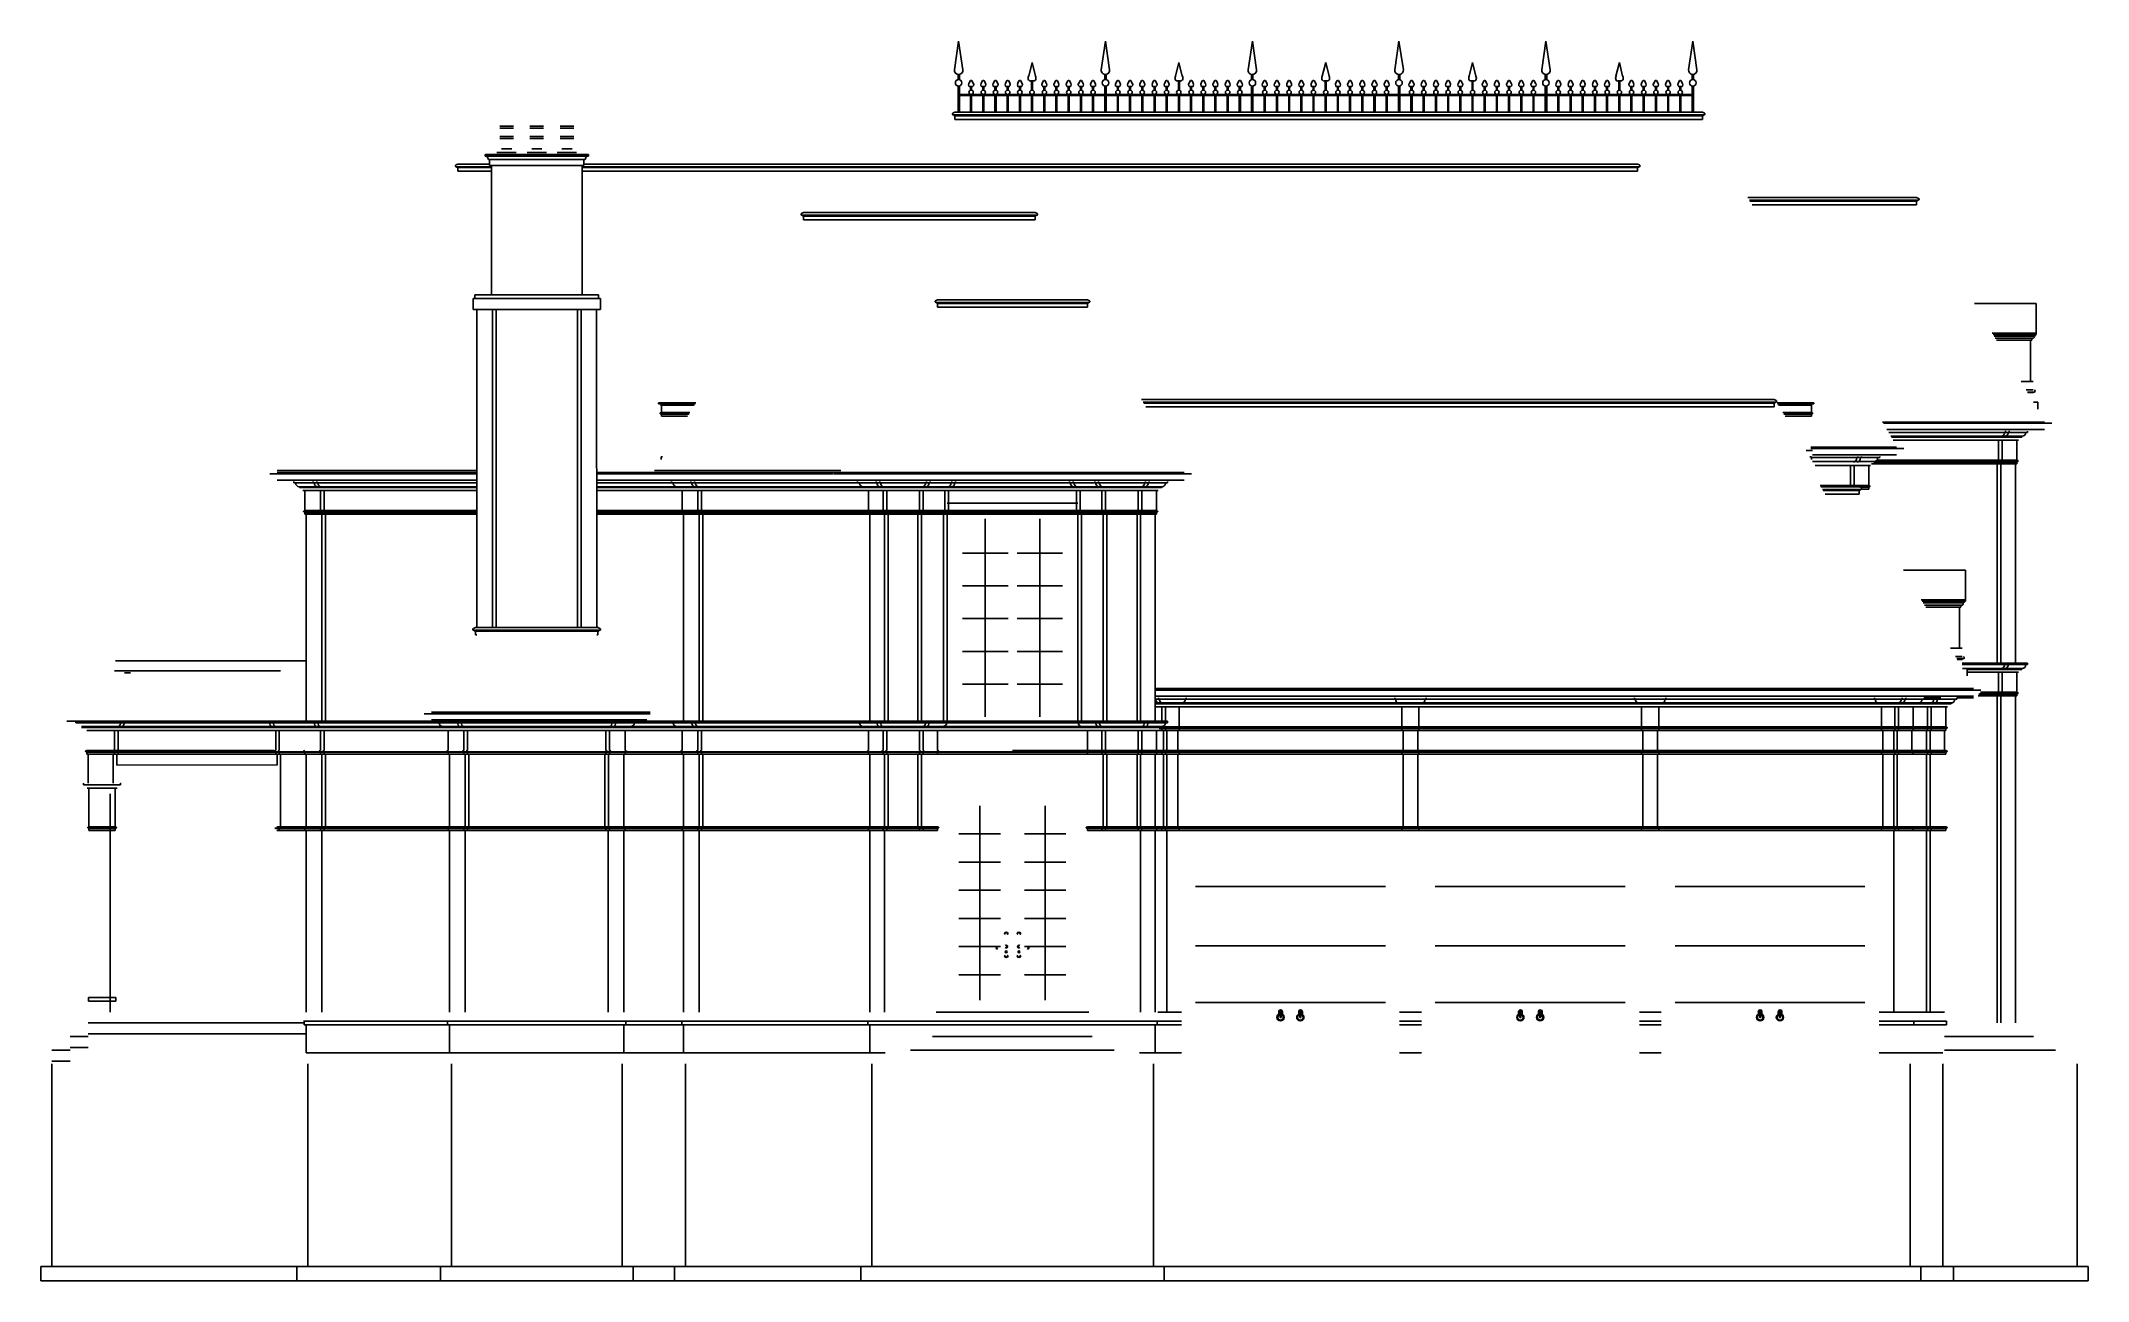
# Model space of a CAD drawing. Header units: metres. Extents: x 19367 to 20494, y -106 to 577.
import ezdxf

# ---------------------------------------------------------------- set-up
doc = ezdxf.new("R2010")
doc.units = ezdxf.units.M

msp = doc.modelspace()

# ---------------------------------------------------------------- linework, layer by layer
for p, q in [((19872.4, 576.5), (19870.1, 560.7)), ((19872.4, 576.5), (19874.7, 560.7)), ((19953.2, 576.5), (19950.9, 560.7)), ((19953.2, 576.5), (19955.5, 560.7)), ((20034.1, 576.5), (20031.7, 560.7)), ((20034.1, 576.5), (20036.4, 560.7)), ((20114.8, 576.5), (20112.5, 560.7)), ((20114.8, 576.5), (20117.2, 560.7)), ((20195.7, 576.5), (20193.4, 560.7)), ((20195.7, 576.5), (20198, 560.7)), ((20276.5, 576.5), (20274.2, 560.7)), ((20276.5, 576.5), (20278.8, 560.7)), ((19912.8, 564.6), (19911, 557.1)), ((19912.8, 564.6), (19914.7, 557.1)), ((19993.6, 564.6), (19991.8, 557.1)), ((19993.6, 564.6), (19995.5, 557.1)), ((20074.5, 564.6), (20072.6, 557.1)), ((20074.5, 564.6), (20076.3, 557.1)), ((20155.3, 564.6), (20153.4, 557.1)), ((20155.3, 564.6), (20157.1, 557.1)), ((20236.1, 564.6), (20234.2, 557.1)), ((20236.1, 564.6), (20237.9, 557.1)), ((19872.1, 558.1), (19872.1, 555.2)), ((19872.8, 558.1), (19872.1, 558.1)), ((19872.8, 558.1), (19872.8, 555.2)), ((19878.9, 554.7), (19878.1, 553.2)), ((19879.7, 554.7), (19880.5, 553.2)), ((19885.6, 554.7), (19884.8, 553.2)), ((19886.4, 554.7), (19887.2, 553.2)), ((19892.3, 554.7), (19891.5, 553.2)), ((19893.1, 554.7), (19894, 553.2)), ((19899, 554.7), (19898.2, 553.2)), ((19899.8, 554.7), (19900.7, 553.2)), ((19905.8, 554.7), (19904.9, 553.2)), ((19906.5, 554.7), (19907.4, 553.2)), ((19913.6, 554.5), (19912.1, 554.5)), ((19912.6, 554.5), (19912.6, 549.5)), ((19913.1, 554.5), (19913.1, 549.5)), ((19919.2, 554.7), (19918.3, 553.2)), ((19919.9, 554.7), (19920.8, 553.2)), ((19925.9, 554.7), (19925, 553.2)), ((19926.6, 554.7), (19927.5, 553.2)), ((19932.6, 554.7), (19931.7, 553.2)), ((19933.4, 554.7), (19934.2, 553.2)), ((19939.3, 554.7), (19938.5, 553.2)), ((19940.1, 554.7), (19940.9, 553.2)), ((19946, 554.7), (19945.2, 553.2)), ((19946.8, 554.7), (19947.6, 553.2)), ((19952.9, 558.1), (19952.9, 555.2)), ((19953.6, 558.1), (19952.9, 558.1)), ((19953.6, 558.1), (19953.6, 555.2)), ((19959.7, 554.7), (19958.9, 553.2)), ((19960.5, 554.7), (19961.3, 553.2)), ((19966.4, 554.7), (19965.6, 553.2)), ((19967.2, 554.7), (19968, 553.2)), ((19973.1, 554.7), (19972.3, 553.2)), ((19973.9, 554.7), (19974.7, 553.2)), ((19979.8, 554.7), (19979, 553.2)), ((19980.6, 554.7), (19981.5, 553.2)), ((19986.6, 554.7), (19985.7, 553.2)), ((19987.3, 554.7), (19988.2, 553.2)), ((19992.9, 554.5), (19994.4, 554.5)), ((19993.4, 554.5), (19993.4, 549.5)), ((19993.9, 554.5), (19993.9, 549.5)), ((20000, 554.7), (19999.1, 553.2)), ((20000.7, 554.7), (20001.6, 553.2)), ((20006.7, 554.7), (20005.8, 553.2)), ((20007.4, 554.7), (20008.3, 553.2)), ((20013.4, 554.7), (20012.5, 553.2)), ((20014.2, 554.7), (20015, 553.2)), ((20020.1, 554.7), (20019.3, 553.2)), ((20020.9, 554.7), (20021.7, 553.2)), ((20026.8, 554.7), (20026, 553.2)), ((20027.6, 554.7), (20028.4, 553.2)), ((20033.7, 558.1), (20033.7, 555.2)), ((20034.4, 558.1), (20033.7, 558.1)), ((20034.4, 558.1), (20034.4, 555.2)), ((20040.5, 554.7), (20039.7, 553.2)), ((20041.3, 554.7), (20042.1, 553.2)), ((20047.2, 554.7), (20046.4, 553.2)), ((20048, 554.7), (20048.9, 553.2)), ((20053.9, 554.7), (20053.1, 553.2)), ((20054.7, 554.7), (20055.6, 553.2)), ((20060.7, 554.7), (20059.8, 553.2)), ((20061.4, 554.7), (20062.3, 553.2)), ((20067.4, 554.7), (20066.5, 553.2)), ((20068.1, 554.7), (20069, 553.2)), ((20075.2, 554.5), (20073.7, 554.5)), ((20074.2, 554.5), (20074.2, 549.5)), ((20074.7, 554.5), (20074.7, 549.5)), ((20080.8, 554.7), (20079.9, 553.2)), ((20081.5, 554.7), (20082.4, 553.2)), ((20087.5, 554.7), (20086.6, 553.2)), ((20088.3, 554.7), (20089.1, 553.2)), ((20094.2, 554.7), (20093.4, 553.2)), ((20095, 554.7), (20095.8, 553.2)), ((20100.9, 554.7), (20100.1, 553.2)), ((20101.7, 554.7), (20102.5, 553.2)), ((20107.6, 554.7), (20106.8, 553.2)), ((20108.4, 554.7), (20109.2, 553.2)), ((20114.5, 558.1), (20114.5, 555.2)), ((20115.2, 558.1), (20114.5, 558.1)), ((20115.2, 558.1), (20115.2, 555.2)), ((20121.3, 554.7), (20120.5, 553.2)), ((20122.1, 554.7), (20122.9, 553.2)), ((20128, 554.7), (20127.2, 553.2)), ((20128.8, 554.7), (20129.6, 553.2)), ((20134.7, 554.7), (20133.9, 553.2)), ((20135.5, 554.7), (20136.4, 553.2)), ((20141.5, 554.7), (20140.6, 553.2)), ((20142.2, 554.7), (20143.1, 553.2)), ((20148.2, 554.7), (20147.3, 553.2)), ((20148.9, 554.7), (20149.8, 553.2)), ((20154.5, 554.5), (20156, 554.5)), ((20155, 554.5), (20155, 549.5)), ((20155.5, 554.5), (20155.5, 549.5)), ((20161.6, 554.7), (20160.7, 553.2)), ((20162.3, 554.7), (20163.2, 553.2)), ((20168.3, 554.7), (20167.4, 553.2)), ((20169.1, 554.7), (20169.9, 553.2)), ((20175, 554.7), (20174.2, 553.2)), ((20175.8, 554.7), (20176.6, 553.2)), ((20181.7, 554.7), (20180.9, 553.2)), ((20182.5, 554.7), (20183.3, 553.2)), ((20188.4, 554.7), (20187.6, 553.2)), ((20189.2, 554.7), (20190, 553.2)), ((20195.3, 558.1), (20195.3, 555.2)), ((20196.1, 558.1), (20195.3, 558.1)), ((20196.1, 558.1), (20196.1, 555.2)), ((20202.1, 554.7), (20201.3, 553.2)), ((20202.9, 554.7), (20203.8, 553.2)), ((20208.8, 554.7), (20208, 553.2)), ((20209.6, 554.7), (20210.5, 553.2)), ((20215.6, 554.7), (20214.7, 553.2)), ((20216.3, 554.7), (20217.2, 553.2)), ((20222.3, 554.7), (20221.4, 553.2)), ((20223, 554.7), (20223.9, 553.2)), ((20229, 554.7), (20228.1, 553.2)), ((20229.7, 554.7), (20230.6, 553.2)), ((20236.8, 554.5), (20235.3, 554.5)), ((20235.8, 554.5), (20235.8, 549.5)), ((20236.3, 554.5), (20236.3, 549.5)), ((20242.4, 554.7), (20241.5, 553.2)), ((20243.2, 554.7), (20244, 553.2)), ((20249.1, 554.7), (20248.3, 553.2)), ((20249.9, 554.7), (20250.7, 553.2)), ((20255.8, 554.7), (20255, 553.2)), ((20256.6, 554.7), (20257.4, 553.2)), ((20262.5, 554.7), (20261.7, 553.2)), ((20263.3, 554.7), (20264.1, 553.2)), ((20269.2, 554.7), (20268.4, 553.2)), ((20270, 554.7), (20270.9, 553.2)), ((20276.1, 558.1), (20276.1, 555.2)), ((20276.1, 558.1), (20276.9, 558.1)), ((20276.9, 558.1), (20276.9, 555.2)), ((19872.1, 551.7), (19872.1, 537.3)), ((19872.8, 551.7), (19872.8, 537.3)), ((19912.8, 547.1), (19872.8, 547.1)), ((19912.6, 546.6), (19872.8, 546.6)), ((19879.8, 551.4), (19878.8, 551.4)), ((19879, 551.4), (19879, 549.5)), ((19879, 547.1), (19879, 537.3)), ((19879.5, 551.4), (19879.5, 549.5)), ((19879.5, 547.1), (19879.5, 537.3)), ((19886.5, 551.4), (19885.5, 551.4)), ((19885.7, 551.4), (19885.7, 549.5)), ((19885.7, 547.1), (19885.7, 537.3)), ((19886.3, 551.4), (19886.3, 549.5)), ((19886.3, 547.1), (19886.3, 537.3)), ((19893.2, 551.4), (19892.2, 551.4)), ((19892.4, 551.4), (19892.4, 549.5)), ((19892.4, 547.1), (19892.4, 537.3)), ((19893, 551.4), (19893, 549.5)), ((19893, 547.1), (19893, 537.3)), ((19899.9, 551.4), (19898.9, 551.4)), ((19899.2, 551.4), (19899.2, 549.5)), ((19899.2, 547.1), (19899.2, 537.3)), ((19899.7, 551.4), (19899.7, 549.5)), ((19899.7, 547.1), (19899.7, 537.3)), ((19906.6, 551.4), (19905.6, 551.4)), ((19905.9, 551.4), (19905.9, 549.5)), ((19905.9, 547.1), (19905.9, 537.3)), ((19906.4, 551.4), (19906.4, 549.5)), ((19906.4, 547.1), (19906.4, 537.3)), ((19912.6, 547.1), (19912.6, 537.3)), ((19912.9, 547.1), (19952.9, 547.1)), ((19913.1, 547.1), (19913.1, 537.3)), ((19913.1, 546.6), (19952.9, 546.6)), ((19919.1, 551.4), (19920.1, 551.4)), ((19919.3, 551.4), (19919.3, 549.5)), ((19919.3, 547.1), (19919.3, 537.3)), ((19919.8, 551.4), (19919.8, 549.5)), ((19919.8, 547.1), (19919.8, 537.3)), ((19925.8, 551.4), (19926.8, 551.4)), ((19926, 551.4), (19926, 549.5)), ((19926, 547.1), (19926, 537.3)), ((19926.5, 551.4), (19926.5, 549.5)), ((19926.5, 547.1), (19926.5, 537.3)), ((19932.4, 547.1), (19952.9, 547.1)), ((19932.5, 551.4), (19933.5, 551.4)), ((19932.7, 551.4), (19932.7, 549.5)), ((19932.7, 547.1), (19932.7, 537.3)), ((19933.2, 551.4), (19933.2, 549.5)), ((19933.2, 547.1), (19933.2, 537.3)), ((19939.2, 551.4), (19940.2, 551.4)), ((19939.4, 551.4), (19939.4, 549.5)), ((19939.4, 547.1), (19939.4, 537.3)), ((19940, 551.4), (19940, 549.5)), ((19940, 547.1), (19940, 537.3)), ((19945.9, 551.4), (19946.9, 551.4)), ((19946.1, 551.4), (19946.1, 549.5)), ((19946.1, 547.1), (19946.1, 537.3)), ((19946.7, 551.4), (19946.7, 549.5)), ((19946.7, 547.1), (19946.7, 537.3)), ((19952.9, 551.7), (19952.9, 537.3)), ((19953.6, 551.7), (19953.6, 537.3)), ((19993.6, 547.1), (19953.6, 547.1)), ((19974.1, 547.1), (19953.6, 547.1)), ((19993.4, 546.6), (19953.6, 546.6)), ((19960.6, 551.4), (19959.6, 551.4)), ((19959.8, 551.4), (19959.8, 549.5)), ((19959.8, 547.1), (19959.8, 537.3)), ((19960.3, 551.4), (19960.3, 549.5)), ((19960.3, 547.1), (19960.3, 537.3)), ((19967.3, 551.4), (19966.3, 551.4)), ((19966.5, 551.4), (19966.5, 549.5)), ((19966.5, 547.1), (19966.5, 537.3)), ((19967.1, 551.4), (19967.1, 549.5)), ((19967.1, 547.1), (19967.1, 537.3)), ((19974, 551.4), (19973, 551.4)), ((19973.2, 551.4), (19973.2, 549.5)), ((19973.2, 547.1), (19973.2, 537.3)), ((19973.8, 551.4), (19973.8, 549.5)), ((19973.8, 547.1), (19973.8, 537.3)), ((19980.7, 551.4), (19979.7, 551.4)), ((19980, 551.4), (19980, 549.5)), ((19980, 547.1), (19980, 537.3)), ((19980.5, 551.4), (19980.5, 549.5)), ((19980.5, 547.1), (19980.5, 537.3)), ((19987.4, 551.4), (19986.4, 551.4)), ((19986.7, 551.4), (19986.7, 549.5)), ((19986.7, 547.1), (19986.7, 537.3)), ((19987.2, 551.4), (19987.2, 549.5)), ((19987.2, 547.1), (19987.2, 537.3)), ((19993.4, 547.1), (19993.4, 537.3)), ((19993.7, 547.1), (20033.7, 547.1)), ((19993.9, 547.1), (19993.9, 537.3)), ((19993.9, 546.6), (20033.7, 546.6)), ((19999.9, 551.4), (20000.9, 551.4)), ((20000.1, 551.4), (20000.1, 549.5)), ((20000.1, 547.1), (20000.1, 537.3)), ((20000.6, 551.4), (20000.6, 549.5)), ((20000.6, 547.1), (20000.6, 537.3)), ((20006.6, 551.4), (20007.6, 551.4)), ((20006.8, 551.4), (20006.8, 549.5)), ((20006.8, 547.1), (20006.8, 537.3)), ((20007.3, 551.4), (20007.3, 549.5)), ((20007.3, 547.1), (20007.3, 537.3)), ((20013.3, 551.4), (20014.3, 551.4)), ((20013.5, 551.4), (20013.5, 549.5)), ((20013.5, 547.1), (20013.5, 537.3)), ((20014, 551.4), (20014, 549.5)), ((20014, 547.1), (20014, 537.3)), ((20020, 551.4), (20021, 551.4)), ((20020.2, 551.4), (20020.2, 549.5)), ((20020.2, 547.1), (20020.2, 537.3)), ((20020.8, 551.4), (20020.8, 549.5)), ((20020.8, 547.1), (20020.8, 537.3)), ((20026.7, 551.4), (20027.7, 551.4)), ((20026.9, 551.4), (20026.9, 549.5)), ((20026.9, 547.1), (20026.9, 537.3)), ((20027.5, 551.4), (20027.5, 549.5)), ((20027.5, 547.1), (20027.5, 537.3)), ((20033.7, 551.7), (20033.7, 537.3)), ((20034.4, 551.7), (20034.4, 537.3)), ((20074.4, 547.1), (20034.4, 547.1)), ((20074.2, 546.6), (20034.4, 546.6)), ((20041.4, 551.4), (20040.4, 551.4)), ((20040.6, 551.4), (20040.6, 549.5)), ((20040.6, 547.1), (20040.6, 537.3)), ((20041.2, 551.4), (20041.2, 549.5)), ((20041.2, 547.1), (20041.2, 537.3)), ((20048.1, 551.4), (20047.1, 551.4)), ((20047.3, 551.4), (20047.3, 549.5)), ((20047.3, 547.1), (20047.3, 537.3)), ((20047.9, 551.4), (20047.9, 549.5)), ((20047.9, 547.1), (20047.9, 537.3)), ((20054.8, 551.4), (20053.8, 551.4)), ((20054.1, 551.4), (20054.1, 549.5)), ((20054.1, 547.1), (20054.1, 537.3)), ((20054.6, 551.4), (20054.6, 549.5)), ((20054.6, 547.1), (20054.6, 537.3)), ((20061.5, 551.4), (20060.5, 551.4)), ((20060.8, 551.4), (20060.8, 549.5)), ((20060.8, 547.1), (20060.8, 537.3)), ((20061.3, 551.4), (20061.3, 549.5)), ((20061.3, 547.1), (20061.3, 537.3)), ((20068.2, 551.4), (20067.2, 551.4)), ((20067.5, 551.4), (20067.5, 549.5)), ((20067.5, 547.1), (20067.5, 537.3)), ((20068, 551.4), (20068, 549.5)), ((20068, 547.1), (20068, 537.3)), ((20074.2, 547.1), (20074.2, 537.3)), ((20074.5, 547.1), (20114.5, 547.1)), ((20074.7, 547.1), (20074.7, 537.3)), ((20074.7, 546.6), (20114.5, 546.6)), ((20080.7, 551.4), (20081.7, 551.4)), ((20080.9, 551.4), (20080.9, 549.5)), ((20080.9, 547.1), (20080.9, 537.3)), ((20081.4, 551.4), (20081.4, 549.5)), ((20081.4, 547.1), (20081.4, 537.3)), ((20087.4, 551.4), (20088.4, 551.4)), ((20087.6, 551.4), (20087.6, 549.5)), ((20087.6, 547.1), (20087.6, 537.3)), ((20088.1, 551.4), (20088.1, 549.5)), ((20088.1, 547.1), (20088.1, 537.3)), ((20094, 547.1), (20114.5, 547.1)), ((20094.1, 551.4), (20095.1, 551.4)), ((20094.3, 551.4), (20094.3, 549.5)), ((20094.3, 547.1), (20094.3, 537.3)), ((20094.9, 551.4), (20094.9, 549.5)), ((20094.9, 547.1), (20094.9, 537.3)), ((20100.8, 551.4), (20101.8, 551.4)), ((20101, 551.4), (20101, 549.5)), ((20101, 547.1), (20101, 537.3)), ((20101.6, 551.4), (20101.6, 549.5)), ((20101.6, 547.1), (20101.6, 537.3)), ((20107.5, 551.4), (20108.5, 551.4)), ((20107.8, 551.4), (20107.8, 549.5)), ((20107.8, 547.1), (20107.8, 537.3)), ((20108.3, 551.4), (20108.3, 549.5)), ((20108.3, 547.1), (20108.3, 537.3)), ((20114.5, 551.7), (20114.5, 537.3)), ((20115.2, 551.7), (20115.2, 537.3)), ((20155.2, 547.1), (20115.2, 547.1)), ((20135.7, 547.1), (20115.2, 547.1)), ((20155, 546.6), (20115.2, 546.6)), ((20122.2, 551.4), (20121.2, 551.4)), ((20121.4, 551.4), (20121.4, 549.5)), ((20121.4, 547.1), (20121.4, 537.3)), ((20122, 551.4), (20122, 549.5)), ((20122, 547.1), (20122, 537.3)), ((20128.9, 551.4), (20127.9, 551.4)), ((20128.1, 551.4), (20128.1, 549.5)), ((20128.1, 547.1), (20128.1, 537.3)), ((20128.7, 551.4), (20128.7, 549.5)), ((20128.7, 547.1), (20128.7, 537.3)), ((20135.6, 551.4), (20134.6, 551.4)), ((20134.9, 551.4), (20134.9, 549.5)), ((20134.9, 547.1), (20134.9, 537.3)), ((20135.4, 551.4), (20135.4, 549.5)), ((20135.4, 547.1), (20135.4, 537.3)), ((20142.3, 551.4), (20141.3, 551.4)), ((20141.6, 551.4), (20141.6, 549.5)), ((20141.6, 547.1), (20141.6, 537.3)), ((20142.1, 551.4), (20142.1, 549.5)), ((20142.1, 547.1), (20142.1, 537.3)), ((20149, 551.4), (20148, 551.4)), ((20148.3, 551.4), (20148.3, 549.5)), ((20148.3, 547.1), (20148.3, 537.3)), ((20148.8, 551.4), (20148.8, 549.5)), ((20148.8, 547.1), (20148.8, 537.3)), ((20155, 547.1), (20155, 537.3)), ((20155.3, 547.1), (20195.3, 547.1)), ((20155.5, 547.1), (20155.5, 537.3)), ((20155.5, 546.6), (20195.3, 546.6)), ((20161.5, 551.4), (20162.5, 551.4)), ((20161.7, 551.4), (20161.7, 549.5)), ((20161.7, 547.1), (20161.7, 537.3)), ((20162.2, 551.4), (20162.2, 549.5)), ((20162.2, 547.1), (20162.2, 537.3)), ((20168.2, 551.4), (20169.2, 551.4)), ((20168.4, 551.4), (20168.4, 549.5)), ((20168.4, 547.1), (20168.4, 537.3)), ((20168.9, 551.4), (20168.9, 549.5)), ((20168.9, 547.1), (20168.9, 537.3)), ((20174.9, 551.4), (20175.9, 551.4)), ((20175.1, 551.4), (20175.1, 549.5)), ((20175.1, 547.1), (20175.1, 537.3)), ((20175.7, 551.4), (20175.7, 549.5)), ((20175.7, 547.1), (20175.7, 537.3)), ((20181.6, 551.4), (20182.6, 551.4)), ((20181.8, 551.4), (20181.8, 549.5)), ((20181.8, 547.1), (20181.8, 537.3)), ((20182.4, 551.4), (20182.4, 549.5)), ((20182.4, 547.1), (20182.4, 537.3)), ((20188.3, 551.4), (20189.3, 551.4)), ((20188.6, 551.4), (20188.6, 549.5)), ((20188.6, 547.1), (20188.6, 537.3)), ((20189.1, 551.4), (20189.1, 549.5)), ((20189.1, 547.1), (20189.1, 537.3)), ((20195.3, 551.7), (20195.3, 537.3)), ((20236.1, 547.1), (20196, 547.1)), ((20235.8, 546.6), (20196, 546.6)), ((20196.1, 551.7), (20196.1, 537.3)), ((20203, 551.4), (20202, 551.4)), ((20202.2, 551.4), (20202.2, 549.5)), ((20202.2, 547.1), (20202.2, 537.3)), ((20202.8, 551.4), (20202.8, 549.5)), ((20202.8, 547.1), (20202.8, 537.3)), ((20209.7, 551.4), (20208.7, 551.4)), ((20209, 551.4), (20209, 549.5)), ((20209, 547.1), (20209, 537.3)), ((20209.5, 551.4), (20209.5, 549.5)), ((20209.5, 547.1), (20209.5, 537.3)), ((20216.4, 551.4), (20215.4, 551.4)), ((20215.7, 551.4), (20215.7, 549.5)), ((20215.7, 547.1), (20215.7, 537.3)), ((20216.2, 551.4), (20216.2, 549.5)), ((20216.2, 547.1), (20216.2, 537.3)), ((20223.1, 551.4), (20222.1, 551.4)), ((20222.4, 551.4), (20222.4, 549.5)), ((20222.4, 547.1), (20222.4, 537.3)), ((20222.9, 551.4), (20222.9, 549.5)), ((20222.9, 547.1), (20222.9, 537.3)), ((20229.9, 551.4), (20228.9, 551.4)), ((20229.1, 551.4), (20229.1, 549.5)), ((20229.1, 547.1), (20229.1, 537.3)), ((20229.6, 551.4), (20229.6, 549.5)), ((20229.6, 547.1), (20229.6, 537.3)), ((20235.8, 547.1), (20235.8, 537.3)), ((20236.1, 547.1), (20276.1, 547.1)), ((20236.3, 547.1), (20236.3, 537.3)), ((20236.3, 546.6), (20276.1, 546.6)), ((20242.3, 551.4), (20243.3, 551.4)), ((20242.5, 551.4), (20242.5, 549.5)), ((20242.5, 547.1), (20242.5, 537.3)), ((20243, 551.4), (20243, 549.5)), ((20243, 547.1), (20243, 537.3)), ((20249, 551.4), (20250, 551.4)), ((20249.2, 551.4), (20249.2, 549.5)), ((20249.2, 547.1), (20249.2, 537.3)), ((20249.8, 551.4), (20249.8, 549.5)), ((20249.8, 547.1), (20249.8, 537.3)), ((20255.6, 547.1), (20276.1, 547.1)), ((20255.7, 551.4), (20256.7, 551.4)), ((20255.9, 551.4), (20255.9, 549.5)), ((20255.9, 547.1), (20255.9, 537.3)), ((20256.5, 551.4), (20256.5, 549.5)), ((20256.5, 547.1), (20256.5, 537.3)), ((20262.4, 551.4), (20263.4, 551.4)), ((20262.7, 551.4), (20262.7, 549.5)), ((20262.7, 547.1), (20262.7, 537.3)), ((20263.2, 551.4), (20263.2, 549.5)), ((20263.2, 547.1), (20263.2, 537.3)), ((20269.1, 551.4), (20270.1, 551.4)), ((20269.4, 551.4), (20269.4, 549.5)), ((20269.4, 547.1), (20269.4, 537.3)), ((20269.9, 551.4), (20269.9, 549.5)), ((20269.9, 547.1), (20269.9, 537.3)), ((20276.1, 551.7), (20276.1, 537.3)), ((20276.9, 551.7), (20276.9, 537.3)), ((19869.3, 536.7), (19870.4, 537.3)), ((19869.5, 535.8), (20056.1, 535.8)), ((19870.4, 535.3), (19870, 535.3)), ((19870.4, 537.3), (20056.1, 537.3)), ((19870.4, 533.3), (19870.4, 535.3)), ((19870.4, 535.3), (20056.1, 535.3)), ((19870.4, 533.3), (19871.1, 533.3)), ((20281, 533.3), (19871.1, 533.3)), ((20281.8, 537.3), (20056.1, 537.3)), ((20282.7, 535.8), (20056.1, 535.8)), ((20281.8, 535.3), (20056.1, 535.3)), ((20281.8, 533.3), (20281, 533.3)), ((20282.9, 536.7), (20281.8, 537.3)), ((20281.8, 535.3), (20282.2, 535.3)), ((20281.8, 533.3), (20281.8, 535.3)), ((19627.4, 529.6), (19619.8, 529.6)), ((19627.4, 528.6), (19619.8, 528.6)), ((19627.4, 523.9), (19619.8, 523.9)), ((19627.4, 522.9), (19619.8, 522.9)), ((19636.4, 529.6), (19644, 529.6)), ((19636.4, 528.6), (19644, 528.6)), ((19636.4, 523.9), (19644, 523.9)), ((19636.4, 522.9), (19644, 522.9)), ((19653, 529.6), (19660.6, 529.6)), ((19653, 528.6), (19660.6, 528.6)), ((19653, 523.9), (19660.6, 523.9)), ((19653, 522.9), (19660.6, 522.9)), ((19595.7, 508.3), (19596.7, 508.8)), ((19595.9, 507.3), (19615.2, 507.3)), ((19596.7, 508.8), (19614.2, 508.8)), ((19611.8, 513.1), (19611.8, 514.1)), ((19611.8, 514.1), (19668.6, 514.1)), ((19668, 513.1), (19611.8, 513.1)), ((19611.8, 513.1), (19611.8, 513.1)), ((19611.8, 513.1), (19612.4, 513.1)), ((19666.2, 511.3), (19613.6, 511.3)), ((19614.2, 511.3), (19613.6, 511.3)), ((19614.2, 507.9), (19614.2, 511.3)), ((19615.2, 507.9), (19614.2, 507.9)), ((19665.2, 507.9), (19615.2, 507.9)), ((19615.2, 436.8), (19615.2, 507.9)), ((19618.3, 515.1), (19628.9, 515.1)), ((19626.4, 517.1), (19620.8, 517.1)), ((19645.5, 515.1), (19634.9, 515.1)), ((19637.4, 517.1), (19643, 517.1)), ((19662.1, 515.1), (19651.5, 515.1)), ((19654, 517.1), (19659.6, 517.1)), ((19665.2, 436.8), (19665.2, 507.9)), ((19665.2, 507.9), (19666.2, 507.9)), ((19665.2, 507.3), (19920.8, 507.3)), ((19666.2, 511.3), (19666.8, 511.3)), ((19666.2, 507.9), (19666.2, 511.3)), ((19666.2, 508.8), (19920.8, 508.8)), ((19668.6, 513.1), (19668, 513.1)), ((19668.6, 513.1), (19668.6, 514.1)), ((19668.6, 513.1), (19668.6, 513.1)), ((20246.1, 508.8), (19920.8, 508.8)), ((20247, 507.3), (19920.8, 507.3)), ((20247.2, 508.3), (20246.1, 508.8)), ((19596.7, 506.8), (19596.4, 506.8)), ((19596.7, 504.8), (19596.7, 506.8)), ((19596.7, 506.8), (19615.2, 506.8)), ((19596.7, 504.8), (19615.2, 504.8)), ((19665.2, 506.8), (19920.8, 506.8)), ((19665.2, 504.8), (19920.8, 504.8)), ((20246.1, 506.8), (19920.8, 506.8)), ((20245.3, 504.8), (19920.8, 504.8)), ((20246.1, 504.8), (20245.3, 504.8)), ((20246.1, 506.8), (20246.5, 506.8)), ((20246.1, 504.8), (20246.1, 506.8)), ((20399.7, 490.4), (20306.8, 490.4)), ((20400.6, 488.9), (20307.7, 488.9)), ((20399.7, 488.4), (20308, 488.4)), ((20398.9, 486.4), (20309.2, 486.4)), ((20399.7, 486.4), (20398.9, 486.4)), ((20400.8, 489.9), (20399.7, 490.4)), ((20399.7, 488.4), (20400.1, 488.4)), ((20399.7, 486.4), (20399.7, 488.4)), ((19786, 481.5), (19787.1, 482.1)), ((19786.2, 480.6), (19915.4, 480.6)), ((19787.1, 480.1), (19786.7, 480.1)), ((19787, 482.1), (19914.5, 482.1)), ((19787, 478.1), (19913.8, 478.1)), ((19787.1, 478.1), (19787.1, 480.1)), ((19787.1, 480.1), (19914.5, 480.1)), ((19787.1, 478.1), (19787.8, 478.1)), ((19914.5, 478.1), (19913.8, 478.1)), ((19915.6, 481.5), (19914.5, 482.1)), ((19914.5, 480.1), (19914.9, 480.1)), ((19914.5, 478.1), (19914.5, 480.1)), ((19605.2, 428.8), (19605.2, 434.8)), ((19605.2, 434.8), (19606.2, 434.8)), ((19607.2, 428.8), (19605.2, 428.8)), ((19606.2, 434.8), (19606.2, 436.8)), ((19615.2, 436.8), (19606.2, 436.8)), ((19606.2, 434.8), (19674.2, 434.8)), ((19607.2, 428.8), (19673.2, 428.8)), ((19607.2, 253.7), (19607.2, 428.8)), ((19665.2, 436.8), (19615.2, 436.8)), ((19615.8, 253.7), (19615.8, 428.8)), ((19617.8, 253.7), (19617.8, 428.8)), ((19662.6, 253.7), (19662.6, 428.8)), ((19664.6, 253.7), (19664.6, 428.8)), ((19665.2, 436.8), (19674.2, 436.8)), ((19673.2, 253.7), (19673.1, 428.8)), ((19673.2, 428.8), (19675.2, 428.8)), ((19674.2, 434.8), (19674.2, 436.8)), ((19675.2, 434.8), (19674.2, 434.8)), ((19675.2, 428.8), (19675.2, 434.8)), ((19859.7, 433.5), (19860.8, 434.1)), ((19860, 432.6), (19944.2, 432.6)), ((19860.8, 432.1), (19860.5, 432.1)), ((19860.8, 434.1), (19943.3, 434.1)), ((19860.8, 432.1), (19943.3, 432.1)), ((19860.8, 430.1), (19860.8, 432.1)), ((19860.8, 430.1), (19861.6, 430.1)), ((19860.8, 430.1), (19942.6, 430.1)), ((19943.3, 430.1), (19942.6, 430.1)), ((19944.4, 433.5), (19943.3, 434.1)), ((19943.3, 432.1), (19943.7, 432.1)), ((19943.3, 430.1), (19943.3, 432.1)), ((20431.6, 432.1), (20465.6, 432.1)), ((20465.6, 415), (20465.6, 432.1)), ((20441.3, 415.8), (20465.6, 415.8)), ((20441.8, 415), (20465.2, 415)), ((20442.4, 414), (20464.4, 414)), ((20443, 412.9), (20463.1, 412.9)), ((20443.7, 411.8), (20462.4, 411.8)), ((20462.4, 411.8), (20463.1, 411.8)), ((20462.4, 411.8), (20462.4, 389.2)), ((20463.1, 412.9), (20463.9, 412.9)), ((20463.1, 412.9), (20463.1, 411.8)), ((20465.2, 414.5), (20464.8, 414.3)), ((20465.2, 415), (20465.2, 414.5)), ((20465.6, 415), (20465.2, 415)), ((20462.4, 389.2), (20457.3, 389.2)), ((20463.8, 384.5), (20460.1, 384.5)), ((20464.6, 383.3), (20460.8, 383.3)), ((20462.4, 389.2), (20463.8, 389.2)), ((19707.3, 377.4), (19707.3, 376.9)), ((19707.3, 377.4), (19709.8, 377.4)), ((19707.3, 376.9), (19722.1, 376.9)), ((19708.2, 371.8), (19708.8, 372.1)), ((19708.3, 376.1), (19708.8, 376.1)), ((19708.8, 376.1), (19722.1, 376.1)), ((19708.8, 376.1), (19708.8, 372.1)), ((19724.4, 372.1), (19708.8, 372.1)), ((19709.8, 377.4), (19722.1, 377.4)), ((19727.7, 377.4), (19722.1, 377.4)), ((19727.3, 376.9), (19722.1, 376.9)), ((19726.9, 376.1), (19722.1, 376.1)), ((20321.3, 379.2), (19973.1, 379.2)), ((20322.2, 377.7), (19974, 377.7)), ((20321.3, 377.2), (19974.3, 377.2)), ((20320.6, 375.2), (19975.5, 375.2)), ((20321.3, 375.2), (20320.6, 375.2)), ((20322.4, 378.7), (20321.3, 379.2)), ((20321.3, 377.2), (20321.7, 377.2)), ((20321.3, 375.2), (20321.3, 377.2)), ((20322.9, 377.4), (20328.4, 377.4)), ((20323.2, 376.9), (20328.4, 376.9)), ((20323.7, 376.1), (20328.4, 376.1)), ((20326.1, 372.1), (20341.8, 372.1)), ((20340.8, 377.4), (20328.4, 377.4)), ((20343.2, 376.9), (20328.4, 376.9)), ((20341.8, 376.1), (20328.4, 376.1)), ((20343.2, 377.4), (20340.8, 377.4)), ((20341.8, 376.1), (20341.8, 372.1)), ((20342.3, 376.1), (20341.8, 376.1)), ((20342.3, 371.8), (20341.8, 372.1)), ((20343.2, 377.4), (20343.2, 376.9)), ((20463.8, 383), (20461, 383)), ((20466.5, 377.8), (20464.1, 377.8)), ((20466.5, 377.8), (20466.5, 373.8)), ((19724, 371.3), (19708.3, 371.3)), ((19708.8, 371.1), (19708.6, 371.1)), ((19708.8, 370.1), (19708.8, 371.1)), ((19723.8, 371.1), (19708.8, 371.1)), ((19708.8, 370.1), (19709.1, 370.1)), ((19709.1, 370.1), (19723.2, 370.1)), ((20326.6, 371.3), (20342.2, 371.3)), ((20326.7, 371.1), (20341.8, 371.1)), ((20341.4, 370.1), (20327.3, 370.1)), ((20341.8, 370.1), (20341.4, 370.1)), ((20341.8, 371.1), (20342, 371.1)), ((20341.8, 370.1), (20341.8, 371.1)), ((20380.9, 366.8), (20470.1, 366.8)), ((20381.4, 366.1), (20474.1, 366.1)), ((20383.4, 362.7), (20470.1, 362.7)), ((20459.8, 361.1), (20384.4, 361.1)), ((20448.7, 361.9), (20448.7, 361.1)), ((20450.7, 361.1), (20450.2, 361.1)), ((20450.7, 361.9), (20450.7, 361.1)), ((20460.8, 361.1), (20459.8, 361.1)), ((20460.8, 361.8), (20460.8, 361.1)), ((20342.4, 351.1), (20338.9, 351.1)), ((20341.4, 352.9), (20388.7, 352.9)), ((20341.4, 352.2), (20392.7, 352.2)), ((20457.7, 359), (20385.6, 359)), ((20457.7, 358.5), (20385.9, 358.5)), ((20455.8, 356.8), (20386.9, 356.8)), ((20444.8, 356.9), (20444.8, 345.9)), ((20445.3, 356.9), (20444.8, 356.9)), ((20446.7, 359), (20446.7, 358.5)), ((20446.8, 356.9), (20446.8, 345.9)), ((20447.3, 356.9), (20446.8, 356.9)), ((20448.7, 359), (20448.7, 358.5)), ((20454.8, 356.8), (20454.8, 345.8)), ((20457.7, 359), (20457.7, 358.5)), ((19607.2, 338.3), (19493.2, 338.3)), ((19497.3, 340.1), (19607.2, 340.1)), ((19607.2, 339.1), (19497.3, 339.1)), ((19705, 339.1), (19673.2, 339.1)), ((19705, 338.3), (19673.2, 338.3)), ((19803.1, 338.3), (19701, 338.3)), ((19705, 340.1), (19807.6, 340.1)), ((19902.1, 339.1), (19705, 339.1)), ((19709.5, 347.6), (19708.6, 347.6)), ((19708.6, 347.6), (19708.6, 346.1)), ((19902.4, 338.3), (19803.6, 338.3)), ((19902.1, 339.1), (19996.6, 339.1)), ((19902.4, 338.3), (20000.6, 338.3)), ((20341, 347.6), (20341.9, 347.6)), ((20341.9, 347.6), (20341.9, 346.1)), ((20378.4, 347.2), (20341.9, 347.2)), ((20342.4, 348.8), (20388.7, 348.8)), ((20376.3, 345.1), (20342.5, 345.1)), ((20374.4, 342.9), (20343.8, 342.9)), ((20363.4, 342.9), (20363.4, 331.9)), ((20363.9, 342.9), (20363.4, 342.9)), ((20365.3, 345.1), (20365.3, 344.6)), ((20365.4, 342.9), (20365.4, 331.9)), ((20365.9, 342.9), (20365.4, 342.9)), ((20367.3, 347.9), (20367.3, 347.2)), ((20367.3, 345.1), (20367.3, 344.6)), ((20369.3, 347.2), (20368.8, 347.2)), ((20369.3, 347.9), (20369.3, 347.2)), ((20373.4, 342.9), (20373.4, 331.9)), ((20454.8, 343.8), (20374.8, 343.8)), ((20376.3, 345.1), (20376.3, 344.6)), ((20454.8, 344.8), (20376.3, 344.8)), ((20376.3, 344.6), (20376.3, 344.6)), ((20455.3, 345.1), (20376.6, 345.1)), ((20454.8, 345.8), (20377.9, 345.8)), ((20379.4, 347.2), (20378.4, 347.2)), ((20379.4, 347.9), (20379.4, 347.2)), ((20444.8, 343.9), (20444.1, 343.9)), ((20444.1, 234.1), (20444.1, 343.8)), ((20445.4, 345.6), (20444.8, 345.9)), ((20444.8, 344.9), (20445, 344.9)), ((20444.8, 343.9), (20444.8, 344.9)), ((20446.8, 343.9), (20446.1, 343.9)), ((20446.1, 234.1), (20446.1, 343.8)), ((20447.4, 345.6), (20446.8, 345.9)), ((20446.8, 344.9), (20447, 344.9)), ((20446.8, 343.9), (20446.8, 344.9)), ((20454.1, 343.8), (20454.1, 234.1)), ((20455.4, 345.6), (20454.8, 345.8)), ((20454.8, 344.8), (20455, 344.8)), ((20454.8, 343.8), (20454.8, 344.8)), ((19607.2, 334.9), (19497.3, 334.9)), ((19506.5, 334.1), (19506.5, 333.3)), ((19506.5, 333.3), (19507.5, 333.3)), ((19507.5, 333.3), (19607.2, 333.3)), ((19509.6, 331.2), (19509.6, 330.7)), ((19509.6, 331.2), (19607.2, 331.2)), ((19509.6, 330.7), (19607.2, 330.7)), ((19511.5, 329.1), (19512.5, 329.1)), ((19512.5, 329.1), (19512.5, 318.1)), ((19512.5, 329.1), (19607.2, 329.1)), ((19517.2, 334.1), (19517.2, 333.3)), ((19517.2, 333.3), (19517.7, 333.3)), ((19519.2, 334.1), (19519.2, 333.3)), ((19519.2, 333.3), (19519.7, 333.3)), ((19519.2, 331.2), (19519.2, 330.7)), ((19521.1, 329.1), (19521.1, 318.1)), ((19521.2, 331.2), (19521.2, 330.7)), ((19523.1, 329.1), (19523.1, 318.1)), ((19807.6, 334.9), (19673.2, 334.9)), ((19673.2, 333.3), (19817.8, 333.3)), ((19673.2, 331.2), (19820, 331.2)), ((19673.2, 330.7), (19820, 330.7)), ((19673.2, 329.1), (19822.8, 329.1)), ((19805.1, 334.9), (19705, 334.9)), ((19714.3, 334.1), (19714.3, 333.3)), ((19714.3, 333.3), (19715.3, 333.3)), ((19717.4, 331.2), (19717.4, 330.7)), ((19719.3, 329.1), (19720.3, 329.1)), ((19720.3, 329.1), (19720.3, 318.1)), ((19725, 334.1), (19725, 333.3)), ((19725, 333.3), (19725.5, 333.3)), ((19727, 334.1), (19727, 333.3)), ((19727, 333.3), (19727.5, 333.3)), ((19727, 331.2), (19727, 330.7)), ((19728.9, 329.1), (19728.9, 318.1)), ((19729, 331.2), (19729, 330.7)), ((19730.9, 329.1), (19730.9, 318.1)), ((19902.1, 334.9), (19807.6, 334.9)), ((19816.8, 334.1), (19816.8, 333.3)), ((19816.8, 333.3), (19817.8, 333.3)), ((19817.8, 333.3), (19902.1, 333.3)), ((19820, 331.2), (19820, 330.7)), ((19820, 331.2), (19902.1, 331.2)), ((19820, 330.7), (19902.1, 330.7)), ((19821.8, 329.1), (19822.8, 329.1)), ((19822.8, 329.1), (19822.8, 318.1)), ((19822.8, 329.1), (19902.1, 329.1)), ((19827, 334.1), (19827, 333.3)), ((19827, 333.3), (19827.5, 333.3)), ((19829, 334.1), (19829, 333.3)), ((19829, 333.3), (19829.5, 333.3)), ((19829, 331.2), (19829, 330.7)), ((19830.3, 329.1), (19830.8, 329.1)), ((19830.8, 329.1), (19830.8, 318.1)), ((19831, 331.2), (19831, 330.7)), ((19832.3, 329.1), (19832.8, 329.1)), ((19832.8, 329.1), (19832.8, 318.1)), ((19850.8, 329.1), (19850.8, 318.1)), ((19851.3, 329.1), (19850.8, 329.1)), ((19852.7, 331.2), (19852.7, 330.7)), ((19852.8, 329.1), (19852.8, 318.1)), ((19853.3, 329.1), (19852.8, 329.1)), ((19854.7, 333.3), (19854.2, 333.3)), ((19854.7, 334.1), (19854.7, 333.3)), ((19854.7, 331.2), (19854.7, 330.7)), ((19856.7, 333.3), (19856.2, 333.3)), ((19856.7, 334.1), (19856.7, 333.3)), ((19864.8, 329.1), (19864.8, 318.1)), ((19866.7, 331.2), (19866.7, 330.7)), ((19866.8, 329.1), (19866.8, 318.1)), ((19867.3, 329.1), (19866.8, 329.1)), ((19868.7, 333.3), (19868.2, 333.3)), ((19868.7, 334.1), (19868.7, 333.3)), ((19868.7, 331.2), (19868.7, 330.7)), ((19870.7, 333.3), (19870.2, 333.3)), ((19870.7, 334.1), (19870.7, 333.3)), ((19902.1, 334.9), (19996.6, 334.9)), ((19986.3, 333.3), (19902.1, 333.3)), ((19984.2, 331.2), (19902.1, 331.2)), ((19984.2, 330.7), (19902.1, 330.7)), ((19981.3, 329.1), (19902.1, 329.1)), ((19933.5, 334.1), (19933.5, 333.3)), ((19933.5, 333.3), (19934, 333.3)), ((19935.5, 334.1), (19935.5, 333.3)), ((19935.5, 333.3), (19936, 333.3)), ((19935.5, 331.2), (19935.5, 330.7)), ((19936.8, 329.1), (19937.3, 329.1)), ((19937.3, 329.1), (19937.3, 318.1)), ((19937.5, 331.2), (19937.5, 330.7)), ((19939.3, 329.1), (19939.3, 318.1)), ((19947.4, 334.1), (19947.4, 333.3)), ((19947.4, 333.3), (19947.9, 333.3)), ((19949.4, 334.1), (19949.4, 333.3)), ((19949.4, 333.3), (19949.9, 333.3)), ((19949.4, 331.2), (19949.4, 330.7)), ((19950.8, 329.1), (19951.3, 329.1)), ((19951.3, 329.1), (19951.3, 318.1)), ((19951.4, 331.2), (19951.4, 330.7)), ((19952.8, 329.1), (19953.3, 329.1)), ((19953.3, 329.1), (19953.3, 318.1)), ((19971.3, 329.1), (19971.3, 318.1)), ((19971.8, 329.1), (19971.3, 329.1)), ((19973.2, 331.2), (19973.2, 330.7)), ((19973.3, 329.1), (19973.3, 318.1)), ((19973.8, 329.1), (19973.3, 329.1)), ((19975.2, 333.3), (19974.7, 333.3)), ((19975.2, 334.1), (19975.2, 333.3)), ((19975.2, 331.2), (19975.2, 330.7)), ((19977.2, 333.3), (19976.7, 333.3)), ((19977.2, 334.1), (19977.2, 333.3)), ((19982.3, 329.1), (19981.3, 329.1)), ((19981.3, 329.1), (19981.3, 318.1)), ((19984.2, 331.2), (19984.2, 330.7)), ((19987.3, 333.3), (19986.3, 333.3)), ((19987.3, 334.1), (19987.3, 333.3)), ((20373.4, 331.9), (20346.6, 331.9)), ((20368.1, 331.2), (20347, 331.2)), ((20369, 329.7), (20347.9, 329.7)), ((20368.5, 329.2), (20348.2, 329.2)), ((20349.4, 327.2), (20367.4, 327.2)), ((20367.4, 327.2), (20349.4, 327.2)), ((20364, 331.7), (20363.4, 331.9)), ((20366, 331.7), (20365.4, 331.9)), ((20368.1, 327.2), (20367.4, 327.2)), ((20369.2, 330.7), (20368.1, 331.2)), ((20368.1, 329.2), (20368.5, 329.2)), ((20368.1, 327.2), (20368.1, 329.2)), ((20373.8, 331.2), (20368.2, 331.2)), ((20373.4, 330.9), (20368.7, 330.9)), ((20373.4, 329.9), (20369.4, 329.9)), ((20374, 331.7), (20373.4, 331.9)), ((20373.4, 330.9), (20373.6, 330.9)), ((20373.4, 329.9), (20373.4, 330.9)), ((19512, 317.8), (19512.5, 318.1)), ((19512.1, 317.3), (19607.2, 317.3)), ((19512.5, 317.1), (19512.3, 317.1)), ((19607.2, 317.1), (19512.3, 317.1)), ((19512.5, 318.1), (19607.2, 318.1)), ((19512.5, 316.1), (19512.5, 317.1)), ((19512.5, 316.1), (19513.3, 316.1)), ((19512.5, 316.1), (19607.2, 316.1)), ((19513.3, 202.1), (19513.3, 316.1)), ((19520.6, 317.8), (19521.1, 318.1)), ((19521.1, 316.1), (19521.1, 317.1)), ((19521.9, 202.1), (19521.9, 316.1)), ((19522.6, 317.8), (19523.1, 318.1)), ((19523.1, 316.1), (19523.1, 317.1)), ((19523.9, 202.1), (19523.9, 316.1)), ((19673.2, 318.1), (19822.8, 318.1)), ((19673.2, 317.3), (19822.4, 317.3)), ((19822.8, 317.1), (19673.2, 317.1)), ((19673.2, 316.1), (19902.1, 316.1)), ((19719.7, 317.8), (19720.3, 318.1)), ((19719.7, 317.8), (19720.3, 318.1)), ((19720.3, 316.1), (19720.3, 317.1)), ((19721, 202.1), (19721, 316.1)), ((19728.3, 317.8), (19728.9, 318.1)), ((19728.9, 316.1), (19728.9, 317.1)), ((19729.6, 202.1), (19729.6, 316.1)), ((19730.3, 317.8), (19730.9, 318.1)), ((19730.9, 316.1), (19730.9, 317.1)), ((19731.6, 202.1), (19731.6, 316.1)), ((19822.3, 317.8), (19822.8, 318.1)), ((19822.3, 317.8), (19822.8, 318.1)), ((19822.4, 317.3), (19902.1, 317.3)), ((19902.1, 317.1), (19822.6, 317.1)), ((19822.8, 318.1), (19902.1, 318.1)), ((19822.8, 316.1), (19822.8, 317.1)), ((19822.8, 316.1), (19902.1, 316.1)), ((19823.6, 202.1), (19823.6, 316.1)), ((19830.3, 317.8), (19830.8, 318.1)), ((19830.8, 317.1), (19830.6, 317.1)), ((19830.8, 316.1), (19830.8, 317.1)), ((19830.8, 316.1), (19831.6, 316.1)), ((19831.6, 202.1), (19831.6, 316.1)), ((19832.3, 317.8), (19832.8, 318.1)), ((19832.8, 317.1), (19832.6, 317.1)), ((19832.8, 316.1), (19832.8, 317.1)), ((19832.8, 316.1), (19833.6, 316.1)), ((19833.6, 202.1), (19833.6, 316.1)), ((19850, 202.1), (19850, 316.1)), ((19850.8, 316.1), (19850, 316.1)), ((19851.3, 317.8), (19850.8, 318.1)), ((19850.8, 317.1), (19851, 317.1)), ((19850.8, 316.1), (19850.8, 317.1)), ((19852, 202.1), (19852, 316.1)), ((19852.8, 316.1), (19852, 316.1)), ((19853.3, 317.8), (19852.8, 318.1)), ((19852.8, 317.1), (19853, 317.1)), ((19852.8, 316.1), (19852.8, 317.1)), ((19864.1, 202.1), (19864.1, 316.1)), ((19864.8, 316.1), (19864.1, 316.1)), ((19865.4, 317.8), (19864.8, 318.1)), ((19864.8, 317.1), (19865, 317.1)), ((19864.8, 316.1), (19864.8, 317.1)), ((19902.1, 322.1), (19866.1, 322.1)), ((19866.1, 202.1), (19866.1, 316.1)), ((19866.8, 316.1), (19866.1, 316.1)), ((19867.4, 317.8), (19866.8, 318.1)), ((19866.8, 317.1), (19867, 317.1)), ((19866.8, 316.1), (19866.8, 317.1)), ((19902.1, 322.1), (19938.1, 322.1)), ((19981.3, 318.1), (19902.1, 318.1)), ((19981.8, 317.3), (19902.1, 317.3)), ((19902.1, 317.1), (19981.5, 317.1)), ((19981.3, 316.1), (19902.1, 316.1)), ((19936.8, 317.8), (19937.3, 318.1)), ((19937.3, 317.1), (19937.1, 317.1)), ((19937.3, 316.1), (19937.3, 317.1)), ((19937.3, 316.1), (19938.1, 316.1)), ((19938.1, 202.1), (19938.1, 316.1)), ((19938.8, 317.8), (19939.3, 318.1)), ((19939.3, 317.1), (19939.1, 317.1)), ((19939.3, 316.1), (19939.3, 317.1)), ((19939.3, 316.1), (19940.1, 316.1)), ((19940.1, 202.1), (19940.1, 316.1)), ((19950.7, 317.8), (19951.3, 318.1)), ((19951.3, 317.1), (19951.1, 317.1)), ((19951.3, 316.1), (19951.3, 317.1)), ((19951.3, 316.1), (19952, 316.1)), ((19952, 202.1), (19952, 316.1)), ((19952.7, 317.8), (19953.3, 318.1)), ((19953.3, 317.1), (19953.1, 317.1)), ((19953.3, 316.1), (19953.3, 317.1)), ((19953.3, 316.1), (19954, 316.1)), ((19954, 202.1), (19954, 316.1)), ((19970.6, 202.1), (19970.6, 316.1)), ((19971.3, 316.1), (19970.6, 316.1)), ((19971.9, 317.8), (19971.3, 318.1)), ((19971.3, 317.1), (19971.5, 317.1)), ((19971.3, 316.1), (19971.3, 317.1)), ((19972.6, 202.1), (19972.6, 316.1)), ((19973.3, 316.1), (19972.6, 316.1)), ((19973.9, 317.8), (19973.3, 318.1)), ((19973.3, 317.1), (19973.5, 317.1)), ((19973.3, 316.1), (19973.3, 317.1)), ((19980.6, 202.1), (19980.6, 316.1)), ((19981.9, 317.8), (19981.3, 318.1)), ((19981.9, 317.8), (19981.3, 318.1)), ((19981.3, 316.1), (19981.3, 317.1)), ((19887.1, 313.6), (19887.1, 204.6)), ((19917.1, 313.6), (19917.1, 204.6)), ((19874.6, 294.6), (19899.6, 294.6)), ((19929.6, 294.6), (19904.6, 294.6)), ((20392.5, 285.3), (20426.6, 285.3)), ((20426.6, 268.2), (20426.6, 285.3)), ((19874.6, 276.6), (19899.6, 276.6)), ((19929.6, 276.6), (19904.6, 276.6)), ((20402.3, 269), (20426.6, 269)), ((20402.8, 268.2), (20426.2, 268.2)), ((20403.4, 267.3), (20425.4, 267.3)), ((20404, 266.1), (20424.1, 266.1)), ((20404.7, 265), (20423.4, 265)), ((20423.4, 265), (20424.1, 265)), ((20423.4, 265), (20423.4, 242.4)), ((20424.1, 266.1), (20424.9, 266.1)), ((20424.1, 266.1), (20424.1, 265)), ((20426.2, 267.8), (20425.8, 267.6)), ((20426.2, 268.2), (20426.2, 267.8)), ((20426.6, 268.2), (20426.2, 268.2)), ((19605.3, 253.2), (19606.4, 253.7)), ((19605.6, 252.2), (19674.8, 252.2)), ((19606.4, 251.7), (19606, 251.7)), ((19606.4, 253.7), (19673.9, 253.7)), ((19606.4, 249.7), (19606.4, 251.7)), ((19606.4, 251.7), (19673.9, 251.7)), ((19606.4, 249.7), (19607.2, 249.7)), ((19673.9, 249.7), (19673.2, 249.7)), ((19675, 253.2), (19673.9, 253.7)), ((19673.9, 251.7), (19674.3, 251.7)), ((19673.9, 249.7), (19673.9, 251.7)), ((19874.6, 258.6), (19899.6, 258.6)), ((19929.6, 258.6), (19904.6, 258.6)), ((19874.6, 240.6), (19899.6, 240.6)), ((19929.6, 240.6), (19904.6, 240.6)), ((20423.4, 242.4), (20418.3, 242.4)), ((20424.8, 237.7), (20421.1, 237.7)), ((20423.4, 242.4), (20424.8, 242.4)), ((19407.8, 229.8, -0.4), (19499.1, 229.8, 1.8)), ((19513.3, 235.3), (19408.3, 235.3, -0.3)), ((19413.1, 229.8, 15.3), (19420.1, 229.8, 15.3)), ((19416.6, 228.8, 41.1), (19413.3, 228.8, 41.2)), ((20425.6, 236.6), (20421.8, 236.6)), ((20424.8, 236.2), (20422, 236.2)), ((20460.8, 234.1), (20424.8, 234.1)), ((20459.8, 233.3), (20424.8, 233.3)), ((20457.7, 231.2), (20425, 231.2)), ((20427.5, 231.1), (20425.1, 231.1)), ((20427.5, 231.1), (20427.5, 227.1)), ((20457.7, 230.7), (20427.5, 230.7)), ((20454.8, 229.1), (20427.5, 229.1)), ((20444.8, 229.1), (20444.8, 218.1)), ((20445.3, 229.1), (20444.8, 229.1)), ((20446.7, 231.2), (20446.7, 230.7)), ((20446.8, 229.1), (20446.8, 218.1)), ((20447.3, 229.1), (20446.8, 229.1)), ((20448.7, 233.3), (20448.2, 233.3)), ((20448.7, 234.1), (20448.7, 233.3)), ((20448.7, 231.2), (20448.7, 230.7)), ((20450.7, 233.3), (20450.2, 233.3)), ((20450.7, 234.1), (20450.7, 233.3)), ((20454.8, 229.1), (20454.8, 218.1)), ((20455.8, 229.1), (20454.8, 229.1)), ((20457.7, 231.2), (20457.7, 230.7)), ((20460.8, 233.3), (20459.8, 233.3)), ((20460.8, 234.1), (20460.8, 233.3)), ((19874.6, 222.6), (19899.6, 222.6)), ((19929.6, 222.6), (19904.6, 222.6)), ((19980.6, 220.1), (20431.1, 220.1)), ((19980.6, 219.3), (20435.1, 219.3)), ((19980.6, 215.9), (20431.1, 215.9)), ((20420.8, 214.3), (19980.6, 214.3)), ((19980.6, 214.3), (19981, 214.3)), ((19982.5, 215.1), (19982.5, 214.3)), ((19997.7, 215.1), (19997.7, 214.3)), ((20112.5, 215.1), (20112.5, 214.3)), ((20129.7, 215.1), (20129.7, 214.3)), ((20244.5, 215.1), (20244.5, 214.3)), ((20261.7, 215.1), (20261.7, 214.3)), ((20376.5, 215.1), (20376.5, 214.3)), ((20391.7, 215.1), (20391.7, 214.3)), ((20393.7, 214.3), (20393.2, 214.3)), ((20393.7, 215.1), (20393.7, 214.3)), ((20403.8, 214.3), (20402.8, 214.3)), ((20403.8, 215.1), (20403.8, 214.3)), ((20403.8, 215.1), (20413.1, 215.1)), ((20409.7, 215.1), (20409.7, 214.3)), ((20411.7, 214.3), (20411.2, 214.3)), ((20411.7, 215.1), (20411.7, 214.3)), ((20421.8, 214.3), (20420.8, 214.3)), ((20421.7, 214.3), (20421.2, 214.3)), ((20421.8, 215.1), (20421.8, 214.3)), ((20421.8, 215.1), (20431.1, 215.1)), ((20454.8, 216.1), (20433.6, 216.1)), ((20454.8, 217.1), (20434, 217.1)), ((20455.3, 217.3), (20434.3, 217.3)), ((20454.8, 218.1), (20434.9, 218.1)), ((20444.1, 36.1), (20444.1, 216.1)), ((20444.8, 216.1), (20444.1, 216.1)), ((20445.4, 217.8), (20444.8, 218.1)), ((20444.8, 216.1), (20444.8, 217.1)), ((20446.1, 36.1), (20446.1, 216.1)), ((20446.8, 216.1), (20446.1, 216.1)), ((20447.4, 217.8), (20446.8, 218.1)), ((20446.8, 217.1), (20447, 217.1)), ((20446.8, 216.1), (20446.8, 217.1)), ((20454.1, 216.1), (20454.1, 36.1)), ((20455.5, 217.8), (20454.8, 218.1)), ((20454.8, 217.1), (20455, 217.1)), ((20454.8, 216.1), (20454.8, 217.1)), ((19702.7, 206.3), (19578.2, 206.3)), ((19702.7, 207.1), (19582.2, 207.1)), ((19700.7, 202.9), (19582.2, 202.9)), ((20418.7, 212.2), (19980.6, 212.2)), ((20418.7, 211.7), (19980.6, 211.7)), ((20415.8, 210.1), (19980.6, 210.1)), ((19982.5, 212.2), (19982.5, 211.7)), ((19983.8, 210.1), (19984.3, 210.1)), ((19984.3, 210.1), (19984.3, 202.1)), ((19984.5, 212.2), (19984.5, 211.7)), ((19985.8, 210.1), (19986.3, 210.1)), ((19986.3, 210.1), (19986.3, 202.1)), ((19993.8, 210.1), (19993.8, 199.1)), ((19994.3, 210.1), (19993.8, 210.1)), ((19995.7, 212.2), (19995.7, 211.7)), ((20114.5, 212.2), (20114.5, 211.7)), ((20115.8, 210.1), (20116.3, 210.1)), ((20116.3, 210.1), (20116.3, 199.1)), ((20125.8, 210.1), (20125.8, 199.1)), ((20126.3, 210.1), (20125.8, 210.1)), ((20127.7, 212.2), (20127.7, 211.7)), ((20246.5, 212.2), (20246.5, 211.7)), ((20247.8, 210.1), (20248.3, 210.1)), ((20248.3, 210.1), (20248.3, 199.1)), ((20257.8, 210.1), (20257.8, 199.1)), ((20258.3, 210.1), (20257.8, 210.1)), ((20259.7, 212.2), (20259.7, 211.7)), ((20378.5, 212.2), (20378.5, 211.7)), ((20379.8, 210.1), (20380.3, 210.1)), ((20380.3, 210.1), (20380.3, 199.1)), ((20387.8, 210.1), (20387.8, 199.1)), ((20388.3, 210.1), (20387.8, 210.1)), ((20389.7, 212.2), (20389.7, 211.7)), ((20389.8, 210.1), (20389.8, 199.1)), ((20390.3, 210.1), (20389.8, 210.1)), ((20390.3, 210.1), (20389.8, 210.1)), ((20391.7, 212.2), (20391.7, 211.7)), ((20397.8, 210.1), (20397.8, 199.1)), ((20398.8, 210.1), (20397.8, 210.1)), ((20400.7, 212.2), (20400.7, 211.7)), ((20405.8, 210.1), (20405.8, 199.1)), ((20406.3, 210.1), (20405.8, 210.1)), ((20407.7, 212.2), (20407.7, 211.7)), ((20407.8, 210.1), (20407.8, 199.1)), ((20408.3, 210.1), (20407.8, 210.1)), ((20408.3, 210.1), (20407.8, 210.1)), ((20409.7, 212.2), (20409.7, 211.7)), ((20415.8, 210.1), (20415.8, 199.1)), ((20416.8, 210.1), (20415.8, 210.1)), ((20418.7, 212.2), (20418.7, 211.7)), ((19387.6, 202.1, 8.1), (19381.6, 202.1, 8)), ((19386.5, 202.1), (19506.5, 202.1)), ((19506.5, 202.1), (19386.5, 202.1)), ((19386.5, 202.1), (19386.5, 201.3)), ((19386.5, 201.3), (19387.5, 201.3)), ((19387.5, 201.3), (19902.1, 201.3)), ((19495.6, 201.3), (19387.5, 201.3)), ((19389.6, 202.1, 9.8), (19389.6, 202.1, 9.8)), ((19395.6, 202.1, 10), (19389.6, 202.1, 9.8)), ((19389.6, 199.2), (19902.1, 199.2)), ((19495.6, 199.2), (19389.6, 199.2)), ((19389.7, 198.7), (19902.1, 198.7)), ((19495.6, 198.7), (19389.7, 198.7)), ((19496, 197.1), (19392.5, 197.1)), ((19407.8, 197.1), (19407.8, 186.1)), ((19408.3, 197.1), (19407.8, 197.1)), ((19409.6, 199.2), (19409.6, 198.7)), ((19409.8, 197.1), (19409.8, 186.1)), ((19410.3, 197.1), (19409.8, 197.1)), ((19411.6, 199.2), (19411.6, 198.7)), ((19492.6, 202.1), (19492.6, 201.3)), ((19494.6, 202.1), (19494.6, 201.3)), ((19494.6, 199.2), (19494.6, 198.7)), ((19496, 197.1), (19902.1, 197.1)), ((19496, 197.1), (19496.5, 197.1)), ((19496.5, 197.1), (19496.5, 186.1)), ((19496.6, 199.2), (19496.6, 198.7)), ((19498, 197.1), (19498.5, 197.1)), ((19498.5, 197.1), (19498.5, 186.1)), ((19506.5, 202.1), (19714.3, 202.1)), ((19517.2, 202.1), (19517.2, 201.3)), ((19519.2, 202.1), (19519.2, 201.3)), ((19519.2, 199.2), (19519.2, 198.7)), ((19520.6, 197.1), (19521.1, 197.1)), ((19521.1, 197.1), (19521.1, 186.1)), ((19521.2, 199.2), (19521.2, 198.7)), ((19522.6, 197.1), (19523.1, 197.1)), ((19523.1, 197.1), (19523.1, 186.1)), ((19585.4, 202.1), (19585.4, 201.3)), ((19588.6, 199.2), (19588.6, 198.7)), ((19590.4, 197.1), (19591.4, 197.1)), ((19591.4, 197.1), (19591.4, 186.1)), ((19596.2, 202.1), (19596.2, 201.3)), ((19598.2, 202.1), (19598.2, 201.3)), ((19598.2, 199.2), (19598.2, 198.7)), ((19599.5, 197.1), (19600, 197.1)), ((19600, 197.1), (19600, 186.1)), ((19600.2, 199.2), (19600.2, 198.7)), ((19601.5, 197.1), (19602, 197.1)), ((19602, 197.1), (19602, 186.1)), ((19678.3, 197.1), (19678.3, 186.1)), ((19678.8, 197.1), (19678.3, 197.1)), ((19680.2, 199.2), (19680.2, 198.7)), ((19680.3, 197.1), (19680.3, 186.1)), ((19680.8, 197.1), (19680.3, 197.1)), ((19682.2, 202.1), (19682.2, 201.3)), ((19682.2, 199.2), (19682.2, 198.7)), ((19684.2, 202.1), (19684.2, 201.3)), ((19688.9, 197.1), (19688.9, 186.1)), ((19689.9, 197.1), (19688.9, 197.1)), ((19691.8, 199.2), (19691.8, 198.7)), ((19694.9, 202.1), (19694.9, 201.3)), ((19714.3, 202.1), (19902.1, 202.1)), ((19714.3, 202.1), (19714.3, 201.3)), ((19717.4, 199.2), (19717.4, 198.7)), ((19719.3, 197.1), (19720.3, 197.1)), ((19720.3, 197.1), (19720.3, 186.1)), ((19725, 202.1), (19725, 201.3)), ((19727, 202.1), (19727, 201.3)), ((19727, 199.2), (19727, 198.7)), ((19728.4, 197.1), (19728.9, 197.1)), ((19728.9, 197.1), (19728.9, 186.1)), ((19729, 199.2), (19729, 198.7)), ((19730.4, 197.1), (19730.9, 197.1)), ((19730.9, 197.1), (19730.9, 186.1)), ((19816.8, 202.1), (19816.8, 201.3)), ((19820, 199.2), (19820, 198.7)), ((19821.8, 197.1), (19822.8, 197.1)), ((19822.8, 197.1), (19822.8, 186.1)), ((19827, 202.1), (19827, 201.3)), ((19827, 201.3), (19827.5, 201.3)), ((19829, 202.1), (19829, 201.3)), ((19829, 201.3), (19829.5, 201.3)), ((19829, 199.2), (19829, 198.7)), ((19830.3, 197.1), (19830.8, 197.1)), ((19830.8, 197.1), (19830.8, 186.1)), ((19831, 199.2), (19831, 198.7)), ((19832.3, 197.1), (19832.8, 197.1)), ((19832.8, 197.1), (19832.8, 186.1)), ((19850.8, 197.1), (19850.8, 186.1)), ((19851.3, 197.1), (19850.8, 197.1)), ((19852.7, 199.2), (19852.7, 198.7)), ((19852.8, 197.1), (19852.8, 186.1)), ((19853.3, 197.1), (19852.8, 197.1)), ((19854.7, 201.3), (19854.2, 201.3)), ((19854.7, 202.1), (19854.7, 201.3)), ((19854.7, 199.2), (19854.7, 198.7)), ((19856.7, 201.3), (19856.2, 201.3)), ((19856.7, 202.1), (19856.7, 201.3)), ((19860.8, 197.1), (19860.8, 186.1)), ((19861.8, 197.1), (19860.8, 197.1)), ((19863.7, 199.2), (19863.7, 198.7)), ((19866.8, 201.3), (19865.8, 201.3)), ((19866.8, 202.1), (19866.8, 201.3)), ((19987.3, 202.1), (19902.1, 202.1)), ((19987.3, 201.3), (19902.1, 201.3)), ((19984.2, 199.2), (19902.1, 199.2)), ((19984.2, 198.7), (19902.1, 198.7)), ((19981.3, 197.1), (19902.1, 197.1)), ((19937.3, 202.1), (19937.3, 201.3)), ((19937.3, 201.3), (19938.3, 201.3)), ((19940.4, 199.2), (19940.4, 198.7)), ((19942.3, 197.1), (19943.3, 197.1)), ((19943.3, 197.1), (19943.3, 186.1)), ((19947.4, 202.1), (19947.4, 201.3)), ((19947.4, 201.3), (19947.9, 201.3)), ((19949.4, 202.1), (19949.4, 201.3)), ((19949.4, 201.3), (19949.9, 201.3)), ((19949.4, 199.2), (19949.4, 198.7)), ((19950.8, 197.1), (19951.3, 197.1)), ((19951.3, 197.1), (19951.3, 186.1)), ((19951.4, 199.2), (19951.4, 198.7)), ((19952.8, 197.1), (19953.3, 197.1)), ((19953.3, 197.1), (19953.3, 186.1)), ((19971.3, 197.1), (19971.3, 186.1)), ((19971.8, 197.1), (19971.3, 197.1)), ((19973.2, 199.2), (19973.2, 198.7)), ((19973.3, 197.1), (19973.3, 186.1)), ((19973.8, 197.1), (19973.3, 197.1)), ((19975.2, 201.3), (19974.7, 201.3)), ((19975.2, 202.1), (19975.2, 201.3)), ((19975.2, 199.2), (19975.2, 198.7)), ((19977.2, 201.3), (19976.7, 201.3)), ((19977.2, 202.1), (19977.2, 201.3)), ((20415.1, 197.1), (19981.3, 197.1)), ((19981.3, 197.1), (19981.3, 186.1)), ((19982.3, 197.1), (19981.3, 197.1)), ((20415.8, 198.1), (19982.8, 198.1)), ((20416.3, 198.3), (19983.1, 198.3)), ((19984.3, 198.1), (19984.1, 198.1)), ((19984.2, 199.2), (19984.2, 198.7)), ((20415.8, 199.1), (19984.2, 199.1)), ((19984.2, 199), (19984.3, 199.1)), ((19984.3, 199.2), (19984.3, 199.1)), ((19984.3, 197.1), (19984.3, 198.1)), ((19984.3, 197.1), (19985.1, 197.1)), ((19985.1, 197.1), (19985.1, 186.1)), ((19985.8, 198.8), (19986.3, 199.1)), ((19986.3, 197.1), (19986.3, 198.1)), ((19986.3, 197.1), (19987.1, 197.1)), ((19987.1, 197.1), (19987.1, 186.1)), ((19987.3, 202.1), (19987.3, 201.3)), ((19993.8, 197.1), (19993.1, 197.1)), ((19993.1, 197.1), (19993.1, 186.1)), ((19994.4, 198.8), (19993.8, 199.1)), ((19993.8, 197.1), (19993.8, 198.1)), ((20115.8, 198.8), (20116.3, 199.1)), ((20116.3, 197.1), (20116.3, 198.1)), ((20116.3, 197.1), (20117.1, 197.1)), ((20117.1, 197.1), (20117.1, 186.1)), ((20125.8, 197.1), (20125.1, 197.1)), ((20125.1, 197.1), (20125.1, 186.1)), ((20126.4, 198.8), (20125.8, 199.1)), ((20125.8, 197.1), (20125.8, 198.1)), ((20247.8, 198.8), (20248.3, 199.1)), ((20248.3, 197.1), (20248.3, 198.1)), ((20248.3, 197.1), (20249.1, 197.1)), ((20249.1, 197.1), (20249.1, 186.1)), ((20257.8, 197.1), (20257.1, 197.1)), ((20257.1, 197.1), (20257.1, 186.1)), ((20258.4, 198.8), (20257.8, 199.1)), ((20257.8, 197.1), (20257.8, 198.1)), ((20379.8, 198.8), (20380.3, 199.1)), ((20380.3, 197.1), (20380.3, 198.1)), ((20380.3, 197.1), (20381.1, 197.1)), ((20381.1, 197.1), (20381.1, 186.1)), ((20387.1, 197.1), (20387.1, 186.1)), ((20387.8, 197.1), (20387.1, 197.1)), ((20388.4, 198.8), (20387.8, 199.1)), ((20387.8, 197.1), (20387.8, 198.1)), ((20389.1, 197.1), (20389.1, 186.1)), ((20389.8, 197.1), (20389.1, 197.1)), ((20390.4, 198.8), (20389.8, 199.1)), ((20389.8, 198.1), (20390, 198.1)), ((20389.8, 197.1), (20389.8, 198.1)), ((20397.1, 199.1), (20397.8, 199.1)), ((20397.1, 198.3), (20398.3, 198.3)), ((20397.1, 198.1), (20398, 198.1)), ((20397.1, 197.1), (20397.1, 186.1)), ((20397.8, 197.1), (20397.1, 197.1)), ((20398.4, 198.8), (20397.8, 199.1)), ((20397.8, 198.1), (20398, 198.1)), ((20397.8, 197.1), (20397.8, 198.1)), ((20405.1, 197.1), (20405.1, 186.1)), ((20405.8, 197.1), (20405.1, 197.1)), ((20406.4, 198.8), (20405.8, 199.1)), ((20405.8, 197.1), (20405.8, 198.1)), ((20407.1, 197.1), (20407.1, 186.1)), ((20407.8, 197.1), (20407.1, 197.1)), ((20408.4, 198.8), (20407.8, 199.1)), ((20407.8, 198.1), (20408, 198.1)), ((20407.8, 197.1), (20407.8, 198.1)), ((20415.1, 197.1), (20415.1, 186.1)), ((20415.8, 197.1), (20415.1, 197.1)), ((20416.4, 198.8), (20415.8, 199.1)), ((20415.8, 198.1), (20416, 198.1)), ((20415.8, 197.1), (20415.8, 198.1)), ((19392, 185.8), (19392.5, 186.1)), ((19392.1, 185.3), (19495.6, 185.3)), ((19902.1, 185.1), (19392.3, 185.1)), ((19392.4, 185.1), (19495.6, 185.1)), ((19392.5, 186.1), (19495.6, 186.1)), ((19902.1, 185.3), (19392.5, 185.3)), ((19392.5, 184.1), (19392.5, 185.1)), ((19513.3, 184.1), (19392.5, 184.1)), ((19393.3, 184.1), (19513.3, 184.1)), ((19393.3, 168.1), (19393.3, 184.1)), ((19407, 168.1), (19407, 184.1)), ((19408.3, 185.8), (19407.8, 186.1)), ((19407.8, 184.1), (19407.8, 185.1)), ((19409, 178), (19409, 184.1)), ((19410.3, 185.8), (19409.8, 186.1)), ((19409.8, 184.1), (19409.8, 185.1)), ((19496, 185.8), (19496.5, 186.1)), ((19496.5, 184.1), (19496.5, 185.1)), ((19497.3, 178), (19497.3, 184.1)), ((19498, 185.8), (19498.5, 186.1)), ((19498.5, 184.1), (19498.5, 185.1)), ((19499.2, 144.1), (19499.2, 184.1)), ((19512, 185.8), (19512.5, 186.1)), ((19512.5, 184.1), (19512.5, 185.1)), ((19513.3, 184.1), (19902.1, 184.1)), ((19513.3, 144.1), (19513.3, 184.1)), ((19520.6, 185.8), (19521.1, 186.1)), ((19521.1, 184.1), (19521.1, 185.1)), ((19521.9, 144.1), (19521.9, 184.1)), ((19522.6, 185.8), (19523.1, 186.1)), ((19523.1, 184.1), (19523.1, 185.1)), ((19523.9, 144.1), (19523.9, 184.1)), ((19590.9, 185.8), (19591.4, 186.1)), ((19591.4, 184.1), (19591.4, 185.1)), ((19592.2, 144.1), (19592.2, 184.1)), ((19599.5, 185.8), (19600, 186.1)), ((19600, 184.1), (19600, 185.1)), ((19600.8, 144.1), (19600.8, 184.1)), ((19601.5, 185.8), (19602, 186.1)), ((19602, 184.1), (19602, 185.1)), ((19602.8, 144.1), (19602.8, 184.1)), ((19677.6, 144.1), (19677.6, 184.1)), ((19678.8, 185.8), (19678.3, 186.1)), ((19678.3, 184.1), (19678.3, 185.1)), ((19679.6, 144.1), (19679.6, 184.1)), ((19680.8, 185.8), (19680.3, 186.1)), ((19680.3, 184.1), (19680.3, 185.1)), ((19688.2, 144.1), (19688.2, 184.1)), ((19689.5, 185.8), (19688.9, 186.1)), ((19688.9, 184.1), (19688.9, 185.1)), ((19719.7, 185.8), (19720.3, 186.1)), ((19720.3, 184.1), (19720.3, 185.1)), ((19721, 144.1), (19721, 184.1)), ((19728.3, 185.8), (19728.9, 186.1)), ((19728.9, 184.1), (19728.9, 185.1)), ((19729.6, 144.1), (19729.6, 184.1)), ((19730.3, 185.8), (19730.9, 186.1)), ((19730.9, 184.1), (19730.9, 185.1)), ((19731.6, 144.1), (19731.6, 184.1)), ((19822.3, 185.8), (19822.8, 186.1)), ((19822.8, 184.1), (19822.8, 185.1)), ((19823.6, 144.1), (19823.6, 184.1)), ((19830.3, 185.8), (19830.8, 186.1)), ((19830.8, 185.1), (19830.6, 185.1)), ((19830.8, 184.1), (19830.8, 185.1)), ((19830.8, 184.1), (19831.6, 184.1)), ((19831.6, 144.1), (19831.6, 184.1)), ((19832.3, 185.8), (19832.8, 186.1)), ((19832.8, 185.1), (19832.6, 185.1)), ((19832.8, 184.1), (19832.8, 185.1)), ((19832.8, 184.1), (19833.6, 184.1)), ((19833.6, 144.1), (19833.6, 184.1)), ((19850, 144.1), (19850, 184.1)), ((19850.8, 184.1), (19850, 184.1)), ((19851.3, 185.8), (19850.8, 186.1)), ((19850.8, 185.1), (19851, 185.1)), ((19850.8, 184.1), (19850.8, 185.1)), ((19852, 144.1), (19852, 184.1)), ((19852.8, 184.1), (19852, 184.1)), ((19853.3, 185.8), (19852.8, 186.1)), ((19852.8, 185.1), (19853, 185.1)), ((19852.8, 184.1), (19852.8, 185.1)), ((19860.8, 184.1), (19860, 184.1)), ((19861.3, 185.8), (19860.8, 186.1)), ((19860.8, 185.1), (19861, 185.1)), ((19860.8, 184.1), (19860.8, 185.1)), ((19902.1, 186.1), (19981.3, 186.1)), ((19902.1, 185.3), (19981.8, 185.3)), ((19902.1, 185.1), (19981.5, 185.1)), ((19981.3, 184.1), (19902.1, 184.1)), ((19942.7, 185.8), (19943.3, 186.1)), ((19943.3, 185.1), (19943.1, 185.1)), ((19943.3, 184.1), (19943.3, 185.1)), ((19950.7, 185.8), (19951.3, 186.1)), ((19951.3, 185.1), (19951.1, 185.1)), ((19951.3, 184.1), (19951.3, 185.1)), ((19951.3, 184.1), (19952, 184.1)), ((19952, 144.1), (19952, 184.1)), ((19952.7, 185.8), (19953.3, 186.1)), ((19953.3, 185.1), (19953.1, 185.1)), ((19953.3, 184.1), (19953.3, 185.1)), ((19953.3, 184.1), (19954, 184.1)), ((19954, 144.1), (19954, 184.1)), ((19970.6, 144.1), (19970.6, 184.1)), ((19971.3, 184.1), (19970.6, 184.1)), ((19971.9, 185.8), (19971.3, 186.1)), ((19971.3, 185.1), (19971.5, 185.1)), ((19971.3, 184.1), (19971.3, 185.1)), ((19972.6, 144.1), (19972.6, 184.1)), ((19973.3, 184.1), (19972.6, 184.1)), ((19973.9, 185.8), (19973.3, 186.1)), ((19973.3, 185.1), (19973.5, 185.1)), ((19973.3, 184.1), (19973.3, 185.1)), ((19980.6, 144.1), (19980.6, 184.1)), ((20415.8, 186.1), (19981.3, 186.1)), ((19981.9, 185.8), (19981.3, 186.1)), ((20416, 185.1), (19981.3, 185.1)), ((19981.3, 184.1), (19981.3, 185.1)), ((20415.1, 184.1), (19981.3, 184.1)), ((20416.3, 185.3), (19981.8, 185.3)), ((19983.8, 185.8), (19984.3, 186.1)), ((19984.3, 185.1), (19984.1, 185.1)), ((19984.3, 184.1), (19984.3, 185.1)), ((19984.3, 184.1), (19985.1, 184.1)), ((19985.1, 144.1), (19985.1, 184.1)), ((19985.8, 185.8), (19986.3, 186.1)), ((19986.3, 184.1), (19986.3, 185.1)), ((19986.3, 184.1), (19987.1, 184.1)), ((19987.1, 144.1), (19987.1, 184.1)), ((19993.1, 144.1), (19993.1, 184.1)), ((19993.8, 184.1), (19993.1, 184.1)), ((19994.4, 185.8), (19993.8, 186.1)), ((19993.8, 184.1), (19993.8, 185.1)), ((20115.8, 185.8), (20116.3, 186.1)), ((20116.3, 184.1), (20116.3, 185.1)), ((20116.3, 184.1), (20117.1, 184.1)), ((20117.1, 144.1), (20117.1, 184.1)), ((20125.1, 144.1), (20125.1, 184.1)), ((20125.8, 184.1), (20125.1, 184.1)), ((20126.4, 185.8), (20125.8, 186.1)), ((20125.8, 184.1), (20125.8, 185.1)), ((20247.8, 185.8), (20248.3, 186.1)), ((20248.3, 184.1), (20248.3, 185.1)), ((20248.3, 184.1), (20249.1, 184.1)), ((20249.1, 144.1), (20249.1, 184.1)), ((20257.1, 144.1), (20257.1, 184.1)), ((20257.8, 184.1), (20257.1, 184.1)), ((20258.4, 185.8), (20257.8, 186.1)), ((20257.8, 184.1), (20257.8, 185.1)), ((20379.8, 185.8), (20380.3, 186.1)), ((20380.3, 184.1), (20380.3, 185.1)), ((20380.3, 184.1), (20381.1, 184.1)), ((20381.1, 144.1), (20381.1, 184.1)), ((20387.1, 144.1), (20387.1, 184.1)), ((20387.8, 184.1), (20387.1, 184.1)), ((20388.4, 185.8), (20387.8, 186.1)), ((20387.8, 184.1), (20387.8, 185.1)), ((20389.1, 144.1), (20389.1, 184.1)), ((20389.8, 184.1), (20389.1, 184.1)), ((20390.4, 185.8), (20389.8, 186.1)), ((20389.8, 185.1), (20390, 185.1)), ((20389.8, 184.1), (20389.8, 185.1)), ((20397.8, 184.1), (20397.1, 184.1)), ((20398.4, 185.8), (20397.8, 186.1)), ((20397.8, 185.1), (20398, 185.1)), ((20397.8, 184.1), (20397.8, 185.1)), ((20405.1, 144.1), (20405.1, 184.1)), ((20405.8, 184.1), (20405.1, 184.1)), ((20406.4, 185.8), (20405.8, 186.1)), ((20405.8, 184.1), (20405.8, 185.1)), ((20407.1, 144.1), (20407.1, 184.1)), ((20407.8, 184.1), (20407.1, 184.1)), ((20408.4, 185.8), (20407.8, 186.1)), ((20407.8, 185.1), (20408, 185.1)), ((20407.8, 184.1), (20407.8, 185.1)), ((20415.8, 184.1), (20415.1, 184.1)), ((20416.4, 185.8), (20415.8, 186.1)), ((20415.8, 185.1), (20416, 185.1)), ((20415.8, 184.1), (20415.8, 185.1)), ((19497.3, 178.1), (19409, 178)), ((19390.8, 168.1, -17.7), (19390.8, 167.1, -17.7)), ((19390.8, 167.1, -17.7), (19401, 167.1, -17.7)), ((19392.7, 165.4, -17.7), (19393.7, 165.4, -17.7)), ((19393.7, 165.4, -17.7), (19393.7, 144.1, 17.4)), ((19393.7, 165.4, -17.7), (19401, 165.4, -17.7)), ((19411.1, 167.1, -17.7), (19401, 167.1, -17.7)), ((19408.2, 165.4, -17.7), (19401, 165.4, -17.7)), ((19405.3, 162.1), (19405.3, 42.1)), ((19408.2, 165.4, -17.7), (19408.2, 144.1, 17.4)), ((19409.2, 165.4, -17.7), (19408.2, 165.4, -17.7)), ((19411.1, 168.1, -17.7), (19411.1, 167.1, -17.7)), ((19884.1, 155.6), (19884.1, 48.6)), ((19920.1, 155.6), (19920.1, 48.6)), ((19393.2, 143.8, 17.4), (19393.7, 144.1, 17.4)), ((19393.3, 143.3, 17.4), (19401, 143.3, 17.4)), ((19393.7, 143.1, 17.4), (19393.5, 143.1, 17.4)), ((19393.7, 144.1, 17.4), (19401, 144.1, 17.4)), ((19393.7, 142.1, 17.4), (19393.7, 143.1, 17.4)), ((19393.7, 143.1, 17.4), (19401, 143.1, 17.4)), ((19393.7, 142.1, 17.4), (19394.5, 142.1, 17.4)), ((19394.5, 142.1, 17.4), (19401, 142.1, 17.4)), ((19408.2, 144.1, 17.4), (19401, 144.1, 17.4)), ((19408.6, 143.3, 17.4), (19401, 143.3, 17.4)), ((19408.2, 143.1, 17.4), (19401, 143.1, 17.4)), ((19407.5, 142.1, 17.4), (19401, 142.1, 17.4)), ((19408.2, 142.1, 17.4), (19407.5, 142.1, 17.4)), ((19408.8, 143.8, 17.4), (19408.2, 144.1, 17.4)), ((19408.2, 143.1, 17.4), (19408.4, 143.1, 17.4)), ((19408.2, 142.1, 17.4), (19408.2, 143.1, 17.4)), ((19512.1, 143.3), (19496.1, 143.3)), ((19512.3, 143.1), (19496.5, 143.1)), ((19513.8, 144.1), (19497.2, 144.1)), ((19513.3, 142.1), (19497.2, 142.1)), ((19498, 143.8), (19498.5, 144.1)), ((19498.5, 143.1), (19498.3, 143.1)), ((19498.5, 142.1), (19498.5, 143.1)), ((19512, 143.8), (19512.5, 144.1)), ((19822.4, 143.3), (19512.1, 143.3, 0.1)), ((19512.5, 143.1), (19512.3, 143.1)), ((19822.8, 143.1), (19512.5, 143.1)), ((19512.5, 142.1), (19512.5, 143.1)), ((19822.8, 142.1), (19513.3, 142.1)), ((19513.3, 42.1), (19513.3, 142.1)), ((19720.3, 144.1), (19513.8, 144.1, -0.1)), ((19520.6, 143.8), (19521.1, 144.1)), ((19521.1, 143.1), (19520.9, 143.1)), ((19521.1, 142.1), (19521.1, 143.1)), ((19521.9, 142.1), (19521.9, 42.1)), ((19522.6, 143.8), (19523.1, 144.1)), ((19523.1, 143.1), (19522.9, 143.1)), ((19523.1, 142.1), (19523.1, 143.1)), ((19523.1, 142.1), (19523.9, 142.1)), ((19590.9, 143.8), (19591.4, 144.1)), ((19591.4, 143.1), (19591.2, 143.1)), ((19591.4, 142.1), (19591.4, 143.1)), ((19592.2, 42.1), (19592.2, 142.1)), ((19599.5, 143.8), (19600.1, 144.1)), ((19600.1, 143.1), (19599.9, 143.1)), ((19600, 142.1), (19600, 143.1)), ((19600.8, 142.1), (19600.8, 42.1)), ((19601.5, 143.8), (19602.1, 144.1)), ((19602.1, 143.1), (19601.9, 143.1)), ((19602, 142.1), (19602, 143.1)), ((19602.1, 142.1), (19602.8, 142.1)), ((19678.3, 142.1), (19677.5, 142.1)), ((19678.8, 143.8), (19678.3, 144.1)), ((19678.3, 142.1), (19678.3, 143.1)), ((19678.3, 143.1), (19678.5, 143.1)), ((19679.5, 142.1), (19679.5, 42.1)), ((19680.8, 143.8), (19680.3, 144.1)), ((19680.3, 142.1), (19680.3, 143.1)), ((19680.3, 143.1), (19680.5, 143.1)), ((19688.2, 42.1), (19688.2, 142.1)), ((19689.5, 143.8), (19688.9, 144.1)), ((19688.9, 143.1), (19689.1, 143.1)), ((19688.9, 142.1), (19688.9, 143.1)), ((19719.7, 143.8), (19720.3, 144.1)), ((19720.3, 143.1), (19720.1, 143.1)), ((19860, 144.1), (19720.3, 144.1)), ((19720.3, 142.1), (19720.3, 143.1)), ((19721, 42.1), (19721, 142.1)), ((19728.3, 143.8), (19728.9, 144.1)), ((19728.9, 143.1), (19728.7, 143.1)), ((19728.9, 142.1), (19728.9, 143.1)), ((19729.6, 142.1), (19729.6, 42.1)), ((19730.3, 143.8), (19730.9, 144.1)), ((19730.9, 143.1), (19730.7, 143.1)), ((19730.9, 142.1), (19730.9, 143.1)), ((19730.9, 142.1), (19731.6, 142.1)), ((19822.3, 143.8), (19822.8, 144.1)), ((19861.2, 143.3), (19822.4, 143.3)), ((19822.8, 143.1), (19822.6, 143.1)), ((19861, 143.1), (19822.8, 143.1)), ((19822.8, 142.1), (19822.8, 143.1)), ((19860.8, 142.1), (19822.8, 142.1)), ((19823.6, 42.1), (19823.6, 142.1)), ((19830.3, 143.8), (19830.8, 144.1)), ((19830.8, 143.1), (19830.6, 143.1)), ((19830.8, 142.1), (19830.8, 143.1)), ((19831.6, 142.1), (19831.6, 42.1)), ((19832.3, 143.8), (19832.8, 144.1)), ((19832.8, 143.1), (19832.6, 143.1)), ((19832.8, 142.1), (19832.8, 143.1)), ((19832.8, 142.1), (19833.6, 142.1)), ((19850.8, 142.1), (19850, 142.1)), ((19851.3, 143.8), (19850.8, 144.1)), ((19850.8, 143.1), (19851, 143.1)), ((19850.8, 142.1), (19850.8, 143.1)), ((19853.3, 143.8), (19852.8, 144.1)), ((19852.8, 143.1), (19853, 143.1)), ((19852.8, 142.1), (19852.8, 143.1)), ((19860, 144.1), (19860.8, 144.1)), ((19860.8, 142.1), (19860, 142.1)), ((19861.3, 143.8), (19860.8, 144.1)), ((19860.8, 143.1), (19861, 143.1)), ((19860.8, 142.1), (19860.8, 143.1)), ((19895.5, 140.1), (19872.6, 140.1)), ((19931.5, 140.1), (19908.6, 140.1)), ((19942.7, 143.8), (19943.3, 144.1)), ((19942.8, 143.3), (19981.8, 143.3)), ((19943.1, 143.1), (19981.3, 143.1)), ((19943.3, 143.1), (19943.1, 143.1)), ((19944, 144.1), (19943.3, 144.1)), ((19943.3, 142.1), (19943.3, 143.1)), ((19943.3, 142.1), (19981.3, 142.1)), ((19943.3, 142.1), (19944, 142.1)), ((20415.1, 144.1), (19944, 144.1)), ((19950.7, 143.8), (19951.3, 144.1)), ((19951.3, 143.1), (19951.1, 143.1)), ((19951.3, 142.1), (19951.3, 143.1)), ((19952, 142.1), (19962.5, 142.1)), ((19952.7, 143.8), (19953.3, 144.1)), ((19953.3, 143.1), (19953.1, 143.1)), ((19953.3, 142.1), (19953.3, 143.1)), ((19953.3, 142.1), (19954, 142.1)), ((19971.3, 142.1), (19970.6, 142.1)), ((20416.3, 143.3), (19971.1, 143.3)), ((19971.9, 143.8), (19971.3, 144.1)), ((19971.3, 143.1), (19971.5, 143.1)), ((19971.3, 142.1), (19971.3, 143.1)), ((19972.6, 142.1), (19972.6, 42.1)), ((19973.9, 143.8), (19973.3, 144.1)), ((19973.3, 143.1), (19973.5, 143.1)), ((19973.3, 142.1), (19973.3, 143.1)), ((19980.6, 42.1), (19980.6, 142.1)), ((19981.9, 143.8), (19981.3, 144.1)), ((20416, 143.1), (19981.3, 143.1)), ((19981.3, 143.1), (19981.5, 143.1)), ((19981.3, 142.1), (19981.3, 143.1)), ((20415.1, 142.1), (19981.3, 142.1)), ((19983.8, 143.8), (19984.3, 144.1)), ((19984.3, 143.1), (19984.1, 143.1)), ((19984.3, 142.1), (19984.3, 143.1)), ((19985.8, 143.8), (19986.3, 144.1)), ((19986.3, 142.1), (19986.3, 143.1)), ((19986.3, 142.1), (19987.1, 142.1)), ((19987.1, 42.1), (19987.1, 142.1)), ((19993.8, 142.1), (19993.1, 142.1)), ((19994.4, 143.8), (19993.8, 144.1)), ((19993.8, 142.1), (19993.8, 143.1)), ((20115.8, 143.8), (20116.3, 144.1)), ((20116.3, 142.1), (20116.3, 143.1)), ((20116.3, 142.1), (20117.1, 142.1)), ((20125.8, 142.1), (20125.1, 142.1)), ((20126.4, 143.8), (20125.8, 144.1)), ((20125.8, 142.1), (20125.8, 143.1)), ((20247.8, 143.8), (20248.3, 144.1)), ((20248.3, 142.1), (20248.3, 143.1)), ((20248.3, 142.1), (20249.1, 142.1)), ((20257.8, 142.1), (20257.1, 142.1)), ((20258.4, 143.8), (20257.8, 144.1)), ((20257.8, 142.1), (20257.8, 143.1)), ((20379.8, 143.8), (20380.3, 144.1)), ((20380.3, 142.1), (20380.3, 143.1)), ((20380.3, 142.1), (20381.1, 142.1)), ((20387.1, 42.1), (20387.1, 142.1)), ((20387.8, 142.1), (20387.1, 142.1)), ((20388.4, 143.8), (20387.8, 144.1)), ((20387.8, 142.1), (20387.8, 143.1)), ((20390.4, 143.8), (20389.8, 144.1)), ((20389.8, 143.1), (20390, 143.1)), ((20389.8, 142.1), (20389.8, 143.1)), ((20397.1, 144.1), (20397.8, 144.1)), ((20397.8, 142.1), (20397.1, 142.1)), ((20398.4, 143.8), (20397.8, 144.1)), ((20397.8, 143.1), (20398, 143.1)), ((20397.8, 142.1), (20397.8, 143.1)), ((20405.1, 42.1), (20405.1, 142.1)), ((20405.8, 142.1), (20405.1, 142.1)), ((20406.4, 143.8), (20405.8, 144.1)), ((20405.8, 142.1), (20405.8, 143.1)), ((20407.1, 42.1), (20407.1, 142.1)), ((20408.4, 143.8), (20407.8, 144.1)), ((20407.8, 143.1), (20408, 143.1)), ((20407.8, 142.1), (20407.8, 143.1)), ((20415.1, 144.1), (20415.8, 144.1)), ((20415.8, 142.1), (20415.1, 142.1)), ((20416.4, 143.8), (20415.8, 144.1)), ((20415.8, 143.1), (20416, 143.1)), ((20415.8, 142.1), (20415.8, 143.1)), ((19895.5, 124.6), (19872.6, 124.6)), ((19931.5, 124.6), (19908.6, 124.6)), ((19895.5, 109.1), (19872.6, 109.1)), ((19931.5, 109.1), (19908.6, 109.1)), ((20107.3, 111.2), (20002.8, 111.2)), ((20239.3, 111.2), (20134.8, 111.2)), ((20371.3, 111.2), (20266.8, 111.2)), ((19895.5, 93.6), (19872.6, 93.6)), ((19931.5, 93.6), (19908.6, 93.6)), ((19895.5, 78.1), (19872.6, 78.1)), ((19931.5, 78.1), (19908.6, 78.1)), ((20107.3, 78.5), (20002.8, 78.5)), ((20239.3, 78.5), (20134.8, 78.5)), ((20371.3, 78.5), (20266.8, 78.5)), ((19895.5, 62.6), (19872.6, 62.6)), ((19931.5, 62.6), (19908.6, 62.6)), ((19394.5, 50.1, 18.3), (19393.4, 50.1, 18.3)), ((19393.4, 48.1, 18.3), (19393.4, 50.1, 18.3)), ((19401, 48.1, 18.3), (19393.4, 48.1, 18.3)), ((19401, 50.1, 18.3), (19394.5, 50.1, 18.3)), ((19401, 50.1, 18.3), (19407.5, 50.1, 18.3)), ((19401, 48.1, 18.3), (19408.5, 48.1, 18.3)), ((19407.5, 50.1, 18.3), (19408.5, 50.1, 18.3)), ((19408.5, 48.1, 18.3), (19408.5, 50.1, 18.3)), ((20107.3, 47.4), (20002.8, 47.4)), ((20239.3, 47.4), (20134.8, 47.4)), ((20371.3, 47.4), (20266.8, 47.4)), ((19512.2, 36.1), (19393.2, 36.1)), ((19902.1, 37.1), (19511.8, 37.1)), ((19512.2, 37.1), (19512.2, 35.1)), ((19720, 35.1), (19512.2, 35.1)), ((19513.2, 19.6), (19513.2, 35.1)), ((19591.1, 37.1), (19591.1, 35.1)), ((19592.2, 19.6), (19592.2, 35.1)), ((19688.2, 19.6), (19688.2, 35.1)), ((19689.2, 37.1), (19689.2, 35.1)), ((19720, 37.1), (19720, 35.1)), ((19902.1, 35.1), (19720, 35.1)), ((19721, 19.6), (19721, 35.1)), ((19822.5, 37.1), (19822.5, 35.1)), ((19823.6, 19.6), (19823.6, 35.1)), ((19860, 42.1), (19944, 42.1)), ((19902.1, 37.1), (19982.1, 37.1)), ((19902.1, 35.1), (19981.6, 35.1)), ((19980.6, 19.6), (19980.6, 35.1)), ((19995.1, 35.1), (19980.6, 35.1)), ((19981.6, 37.1), (19981.6, 35.1)), ((19995.1, 37.1), (19981.6, 37.1)), ((19995.1, 42.1), (19982.1, 42.1)), ((20048.6, 42), (20048.6, 40.9)), ((20049.4, 41.2), (20049.4, 42.4)), ((20049.4, 39.2), (20049.4, 40.7)), ((20049.9, 41.2), (20049.9, 42.4)), ((20049.9, 39.2), (20049.9, 40.7)), ((20050.6, 42), (20050.6, 40.9)), ((20059.6, 42), (20059.6, 40.9)), ((20060.3, 41.2), (20060.3, 42.4)), ((20060.3, 39.2), (20060.3, 40.7)), ((20060.8, 41.2), (20060.8, 42.4)), ((20060.8, 39.2), (20060.8, 40.7)), ((20061.6, 42), (20061.6, 40.9)), ((20127.1, 42.1), (20115.1, 42.1)), ((20127.1, 37.1), (20115.1, 37.1)), ((20127.1, 35.1), (20115.1, 35.1)), ((20180.6, 42), (20180.6, 40.9)), ((20181.4, 41.2), (20181.4, 42.4)), ((20181.4, 39.2), (20181.4, 40.7)), ((20181.9, 41.2), (20181.9, 42.4)), ((20181.9, 39.2), (20181.9, 40.7)), ((20182.6, 42), (20182.6, 40.9)), ((20191.6, 42), (20191.6, 40.9)), ((20192.3, 41.2), (20192.3, 42.4)), ((20192.3, 39.2), (20192.3, 40.7)), ((20192.8, 41.2), (20192.8, 42.4)), ((20192.8, 39.2), (20192.8, 40.7)), ((20193.6, 42), (20193.6, 40.9)), ((20259.1, 42.1), (20247.1, 42.1)), ((20259.1, 37.1), (20247.1, 37.1)), ((20259.1, 35.1), (20247.1, 35.1)), ((20312.6, 42), (20312.6, 40.9)), ((20313.4, 41.2), (20313.4, 42.4)), ((20313.4, 39.2), (20313.4, 40.7)), ((20313.9, 41.2), (20313.9, 42.4)), ((20313.9, 39.2), (20313.9, 40.7)), ((20314.6, 42), (20314.6, 40.9)), ((20323.6, 42), (20323.6, 40.9)), ((20324.3, 41.2), (20324.3, 42.4)), ((20324.3, 39.2), (20324.3, 40.7)), ((20324.8, 41.2), (20324.8, 42.4)), ((20324.8, 39.2), (20324.8, 40.7)), ((20325.6, 42), (20325.6, 40.9)), ((20415.1, 42.1), (20379.1, 42.1)), ((20416.1, 37.1), (20379.1, 37.1)), ((20415.1, 35.1), (20379.1, 35.1)), ((20397.1, 35.1), (20398.1, 35.1)), ((20398.1, 37.1), (20398.1, 35.1)), ((20415.1, 35.1), (20416.1, 35.1)), ((20416.1, 37.1), (20416.1, 35.1)), ((19393.3, 28.6), (19383.3, 28.6)), ((19393.3, 22.6), (19383.3, 22.6)), ((19513.2, 30.1), (19393.3, 30.1)), ((19858, 28.6), (19946, 28.6)), ((20415.1, 28.6, -2.3), (20464.1, 28.6, -2.3)), ((19383.3, 21.1, -3), (19373.3, 21.1)), ((19373.3, 15.1, -24.5), (19383.3, 15.1, -24.5)), ((19373.3, 13.6, -24.5), (19373.3, -97.9, -24.5)), ((19721, 19.6), (19513.2, 19.6)), ((19514.2, 13.6), (19514.2, -97.9)), ((19593.2, 13.6), (19593.2, -97.9)), ((19687.2, 13.6), (19687.2, -97.9)), ((19721, 19.6), (19832, 19.6)), ((19722, 13.6), (19722, -97.9)), ((19824.6, 13.6), (19824.6, -97.9)), ((19846, 21.1), (19958, 21.1)), ((19980.6, 19.6), (19972, 19.6)), ((19995.1, 19.6), (19979.6, 19.6)), ((19979.6, 13.6), (19979.6, -97.9)), ((20127.1, 19.6), (20115.1, 19.6)), ((20259.1, 19.6), (20247.1, 19.6)), ((20414.1, 19.6), (20379.1, 19.6)), ((20396.1, 13.6), (20396.1, -97.9)), ((20414.1, 13.6), (20414.1, -97.9)), ((20415.1, 21.1, -2.3), (20476.1, 21.1, -2.3)), ((20488.1, 13.6, -2.3), (20488.1, -97.9, -2.3)), ((19367.3, -97.9, -24.5), (20494.1, -97.9, -2.3)), ((19367.3, -97.9, -24.5), (19367.3, -105.9, -24.5)), ((19508.2, -97.9), (19508.2, -105.9)), ((19587.2, -97.9), (19587.2, -105.9)), ((19693.2, -97.9), (19693.2, -105.9)), ((19716, -97.9), (19716, -105.9)), ((19818.6, -97.9), (19818.6, -105.9)), ((19985.6, -97.9), (19985.6, -105.9)), ((20402.1, -97.9), (20402.1, -105.9)), ((20420.1, -97.9), (20420.1, -105.9)), ((20494.1, -97.9, -2.3), (20494.1, -105.9, -2.3)), ((19367.3, -105.9, -24.5), (20494.1, -105.9, -2.3))]:
    msp.add_line(p, q)
for centre, radius in [((19872.4, 553.5, -0.2), 1.8), ((19953.2, 553.5, -0.2), 1.8), ((20034.1, 553.5, -0.2), 1.8), ((20114.8, 553.5, -0.2), 1.8), ((20195.7, 553.5, -0.2), 1.8), ((20276.5, 553.5, -0.2), 1.8), ((19879.3, 548.3, -0.2), 1.2), ((19886, 548.3, -0.2), 1.2), ((19892.7, 548.3, -0.2), 1.2), ((19899.4, 548.3, -0.2), 1.2), ((19906.1, 548.3, -0.2), 1.2), ((19912.8, 548.3, -0.2), 1.2), ((19919.6, 548.3, -0.2), 1.2), ((19926.3, 548.3, -0.2), 1.2), ((19933, 548.3, -0.2), 1.2), ((19939.7, 548.3, -0.2), 1.2), ((19946.4, 548.3, -0.2), 1.2), ((19960.1, 548.3, -0.2), 1.2), ((19966.8, 548.3, -0.2), 1.2), ((19973.5, 548.3, -0.2), 1.2), ((19980.2, 548.3, -0.2), 1.2), ((19986.9, 548.3, -0.2), 1.2), ((19993.6, 548.3, -0.2), 1.2), ((20000.4, 548.3, -0.2), 1.2), ((20007.1, 548.3, -0.2), 1.2), ((20013.8, 548.3, -0.2), 1.2), ((20020.5, 548.3, -0.2), 1.2), ((20027.2, 548.3, -0.2), 1.2), ((20040.9, 548.3, -0.2), 1.2), ((20047.6, 548.3, -0.2), 1.2), ((20054.3, 548.3, -0.2), 1.2), ((20061, 548.3, -0.2), 1.2), ((20067.7, 548.3, -0.2), 1.2), ((20074.5, 548.3, -0.2), 1.2), ((20081.2, 548.3, -0.2), 1.2), ((20087.9, 548.3, -0.2), 1.2), ((20094.6, 548.3, -0.2), 1.2), ((20101.3, 548.3, -0.2), 1.2), ((20108, 548.3, -0.2), 1.2), ((20121.7, 548.3, -0.2), 1.2), ((20128.4, 548.3, -0.2), 1.2), ((20135.1, 548.3, -0.2), 1.2), ((20141.8, 548.3, -0.2), 1.2), ((20148.5, 548.3, -0.2), 1.2), ((20155.3, 548.3, -0.2), 1.2), ((20162, 548.3, -0.2), 1.2), ((20168.7, 548.3, -0.2), 1.2), ((20175.4, 548.3, -0.2), 1.2), ((20182.1, 548.3, -0.2), 1.2), ((20188.8, 548.3, -0.2), 1.2), ((20202.5, 548.3, -0.2), 1.2), ((20209.2, 548.3, -0.2), 1.2), ((20215.9, 548.3, -0.2), 1.2), ((20222.6, 548.3, -0.2), 1.2), ((20229.4, 548.3, -0.2), 1.2), ((20236.1, 548.3, -0.2), 1.2), ((20242.8, 548.3, -0.2), 1.2), ((20249.5, 548.3, -0.2), 1.2), ((20256.2, 548.3, -0.2), 1.2), ((20262.9, 548.3, -0.2), 1.2), ((20269.6, 548.3, -0.2), 1.2), ((19898.6, 75.2), 0.5), ((19905.6, 75.2), 0.5), ((20049.6, 39.2, -6.4), 2), ((20049.6, 39.2, -6.4), 1.5), ((20060.5, 39.2, -6.4), 2), ((20060.5, 39.2, -6.4), 1.5), ((20181.6, 39.2, -6.4), 2), ((20181.6, 39.2, -6.4), 1.5), ((20192.5, 39.2, -6.4), 2), ((20192.5, 39.2, -6.4), 1.5), ((20313.6, 39.2, -6.4), 2), ((20313.6, 39.2, -6.4), 1.5), ((20324.5, 39.2, -6.4), 2), ((20324.5, 39.2, -6.4), 1.5)]:
    msp.add_circle(centre, radius)
for centre, radius, start, end in [((19872.4, 560.4, -0.2), 2.32, 172.0805, 260.622), ((19872.4, 560.4, -0.2), 2.32, 279.7118, 7.9195), ((19879.6, 552.4, -0.2), 1.72, 155.1767, 204.851), ((19879.3, 554.4, -0.2), 0.435, 30, 150), ((19879, 552.5, -0.2), 1.72, 334.4448, 24.1153), ((19886.3, 552.4, -0.2), 1.72, 155.1767, 204.851), ((19886, 554.4, -0.2), 0.435, 30, 150), ((19885.7, 552.5, -0.2), 1.72, 334.4448, 24.1153), ((19893, 552.4, -0.2), 1.72, 155.1767, 204.851), ((19892.7, 554.4, -0.2), 0.435, 30, 150), ((19892.4, 552.5, -0.2), 1.72, 334.4448, 24.1153), ((19899.8, 552.4, -0.2), 1.72, 155.1767, 204.851), ((19899.4, 554.4, -0.2), 0.435, 30, 150), ((19899.1, 552.5, -0.2), 1.72, 334.4448, 24.1153), ((19906.5, 552.4, -0.2), 1.72, 155.1767, 204.851), ((19906.1, 554.4, -0.2), 0.435, 30, 150), ((19905.8, 552.5, -0.2), 1.72, 334.4448, 24.1153), ((19913.3, 556.1, -0.2), 2.59, 155.1767, 204.851), ((19912.1, 556, -0.2), 1.51, 225.4441, 271.312), ((19913.6, 556, -0.2), 1.48, 268.6924, 315.0378), ((19912.3, 556.1, -0.2), 2.59, 334.4448, 24.1153), ((19919.9, 552.5, -0.2), 1.72, 155.8847, 205.5552), ((19919.6, 554.4, -0.2), 0.435, 30, 150), ((19919.2, 552.4, -0.2), 1.72, 335.149, 24.8233), ((19926.6, 552.5, -0.2), 1.72, 155.8847, 205.5552), ((19926.3, 554.4, -0.2), 0.435, 30, 150), ((19925.9, 552.4, -0.2), 1.72, 335.149, 24.8233), ((19933.3, 552.5, -0.2), 1.72, 155.8847, 205.5552), ((19933, 554.4, -0.2), 0.435, 30, 150), ((19932.6, 552.4, -0.2), 1.72, 335.149, 24.8233), ((19940, 552.5, -0.2), 1.72, 155.8847, 205.5552), ((19939.7, 554.4, -0.2), 0.435, 30, 150), ((19939.4, 552.4, -0.2), 1.72, 335.149, 24.8233), ((19946.7, 552.5, -0.2), 1.72, 155.8847, 205.5552), ((19946.4, 554.4, -0.2), 0.435, 30, 150), ((19946.1, 552.4, -0.2), 1.72, 335.149, 24.8233), ((19953.2, 560.4, -0.2), 2.32, 172.0805, 260.622), ((19953.2, 560.4, -0.2), 2.32, 279.7118, 7.9195), ((19960.4, 552.4, -0.2), 1.72, 155.1767, 204.851), ((19960.1, 554.4, -0.2), 0.435, 30, 150), ((19959.8, 552.5, -0.2), 1.72, 334.4448, 24.1153), ((19967.1, 552.4, -0.2), 1.72, 155.1767, 204.851), ((19966.8, 554.4, -0.2), 0.435, 30, 150), ((19966.5, 552.5, -0.2), 1.72, 334.4448, 24.1153), ((19973.8, 552.4, -0.2), 1.72, 155.1767, 204.851), ((19973.5, 554.4, -0.2), 0.435, 30, 150), ((19973.2, 552.5, -0.2), 1.72, 334.4448, 24.1153), ((19980.6, 552.4, -0.2), 1.72, 155.1767, 204.851), ((19980.2, 554.4, -0.2), 0.435, 30, 150), ((19979.9, 552.5, -0.2), 1.72, 334.4448, 24.1153), ((19987.3, 552.4, -0.2), 1.72, 155.1767, 204.851), ((19986.9, 554.4, -0.2), 0.435, 30, 150), ((19986.6, 552.5, -0.2), 1.72, 334.4448, 24.1153), ((19994.2, 556.1, -0.2), 2.59, 155.8847, 205.5552), ((19992.9, 556, -0.2), 1.48, 224.9622, 271.3076), ((19994.4, 556, -0.2), 1.51, 268.688, 314.5559), ((19993.2, 556.1, -0.2), 2.59, 335.149, 24.8233), ((20000.7, 552.5, -0.2), 1.72, 155.8847, 205.5552), ((20000.4, 554.4, -0.2), 0.435, 30, 150), ((20000, 552.4, -0.2), 1.72, 335.149, 24.8233), ((20007.4, 552.5, -0.2), 1.72, 155.8847, 205.5552), ((20007.1, 554.4, -0.2), 0.435, 30, 150), ((20006.7, 552.4, -0.2), 1.72, 335.149, 24.8233), ((20014.1, 552.5, -0.2), 1.72, 155.8847, 205.5552), ((20013.8, 554.4, -0.2), 0.435, 30, 150), ((20013.4, 552.4, -0.2), 1.72, 335.149, 24.8233), ((20020.8, 552.5, -0.2), 1.72, 155.8847, 205.5552), ((20020.5, 554.4, -0.2), 0.435, 30, 150), ((20020.2, 552.4, -0.2), 1.72, 335.149, 24.8233), ((20027.5, 552.5, -0.2), 1.72, 155.8847, 205.5552), ((20027.2, 554.4, -0.2), 0.435, 30, 150), ((20026.9, 552.4, -0.2), 1.72, 335.149, 24.8233), ((20034, 560.4, -0.2), 2.32, 172.0805, 260.622), ((20034.1, 560.4, -0.2), 2.32, 279.7118, 7.9195), ((20041.2, 552.4, -0.2), 1.72, 155.1767, 204.851), ((20040.9, 554.4, -0.2), 0.435, 30, 150), ((20040.6, 552.5, -0.2), 1.72, 334.4448, 24.1153), ((20047.9, 552.4, -0.2), 1.72, 155.1767, 204.851), ((20047.6, 554.4, -0.2), 0.435, 30, 150), ((20047.3, 552.5, -0.2), 1.72, 334.4448, 24.1153), ((20054.7, 552.4, -0.2), 1.72, 155.1767, 204.851), ((20054.3, 554.4, -0.2), 0.435, 30, 150), ((20054, 552.5, -0.2), 1.72, 334.4448, 24.1153), ((20061.4, 552.4, -0.2), 1.72, 155.1767, 204.851), ((20061, 554.4, -0.2), 0.435, 30, 150), ((20060.7, 552.5, -0.2), 1.72, 334.4448, 24.1153), ((20068.1, 552.4, -0.2), 1.72, 155.1767, 204.851), ((20067.7, 554.4, -0.2), 0.435, 30, 150), ((20067.4, 552.5, -0.2), 1.72, 334.4448, 24.1153), ((20074.9, 556.1, -0.2), 2.59, 155.1767, 204.851), ((20073.7, 556, -0.2), 1.51, 225.4441, 271.312), ((20075.2, 556, -0.2), 1.48, 268.6924, 315.0378), ((20074, 556.1, -0.2), 2.59, 334.4448, 24.1153), ((20081.5, 552.5, -0.2), 1.72, 155.8847, 205.5552), ((20081.2, 554.4, -0.2), 0.435, 30, 150), ((20080.8, 552.4, -0.2), 1.72, 335.149, 24.8233), ((20088.2, 552.5, -0.2), 1.72, 155.8847, 205.5552), ((20087.9, 554.4, -0.2), 0.435, 30, 150), ((20087.5, 552.4, -0.2), 1.72, 335.149, 24.8233), ((20094.9, 552.5, -0.2), 1.72, 155.8847, 205.5552), ((20094.6, 554.4, -0.2), 0.435, 30, 150), ((20094.3, 552.4, -0.2), 1.72, 335.149, 24.8233), ((20101.6, 552.5, -0.2), 1.72, 155.8847, 205.5552), ((20101.3, 554.4, -0.2), 0.435, 30, 150), ((20101, 552.4, -0.2), 1.72, 335.149, 24.8233), ((20108.3, 552.5, -0.2), 1.72, 155.8847, 205.5552), ((20108, 554.4, -0.2), 0.435, 30, 150), ((20107.7, 552.4, -0.2), 1.72, 335.149, 24.8233), ((20114.8, 560.4, -0.2), 2.32, 172.0805, 260.622), ((20114.9, 560.4, -0.2), 2.32, 279.7118, 7.9195), ((20122, 552.4, -0.2), 1.72, 155.1767, 204.851), ((20121.7, 554.4, -0.2), 0.435, 30, 150), ((20121.4, 552.5, -0.2), 1.72, 334.4448, 24.1153), ((20128.7, 552.4, -0.2), 1.72, 155.1767, 204.851), ((20128.4, 554.4, -0.2), 0.435, 30, 150), ((20128.1, 552.5, -0.2), 1.72, 334.4448, 24.1153), ((20135.5, 552.4, -0.2), 1.72, 155.1767, 204.851), ((20135.1, 554.4, -0.2), 0.435, 30, 150), ((20134.8, 552.5, -0.2), 1.72, 334.4448, 24.1153), ((20142.2, 552.4, -0.2), 1.72, 155.1767, 204.851), ((20141.8, 554.4, -0.2), 0.435, 30, 150), ((20141.5, 552.5, -0.2), 1.72, 334.4448, 24.1153), ((20148.9, 552.4, -0.2), 1.72, 155.1767, 204.851), ((20148.5, 554.4, -0.2), 0.435, 30, 150), ((20148.2, 552.5, -0.2), 1.72, 334.4448, 24.1153), ((20155.8, 556.1, -0.2), 2.59, 155.8847, 205.5552), ((20154.5, 556, -0.2), 1.48, 224.9622, 271.3076), ((20156, 556, -0.2), 1.51, 268.688, 314.5559), ((20154.8, 556.1, -0.2), 2.59, 335.149, 24.8233), ((20162.3, 552.5, -0.2), 1.72, 155.8847, 205.5552), ((20162, 554.4, -0.2), 0.435, 30, 150), ((20161.6, 552.4, -0.2), 1.72, 335.149, 24.8233), ((20169, 552.5, -0.2), 1.72, 155.8847, 205.5552), ((20168.7, 554.4, -0.2), 0.435, 30, 150), ((20168.3, 552.4, -0.2), 1.72, 335.149, 24.8233), ((20175.7, 552.5, -0.2), 1.72, 155.8847, 205.5552), ((20175.4, 554.4, -0.2), 0.435, 30, 150), ((20175.1, 552.4, -0.2), 1.72, 335.149, 24.8233), ((20182.4, 552.5, -0.2), 1.72, 155.8847, 205.5552), ((20182.1, 554.4, -0.2), 0.435, 30, 150), ((20181.8, 552.4, -0.2), 1.72, 335.149, 24.8233), ((20189.1, 552.5, -0.2), 1.72, 155.8847, 205.5552), ((20188.8, 554.4, -0.2), 0.435, 30, 150), ((20188.5, 552.4, -0.2), 1.72, 335.149, 24.8233), ((20195.7, 560.4, -0.2), 2.32, 172.0805, 260.622), ((20195.7, 560.4, -0.2), 2.32, 279.7118, 7.9195), ((20202.8, 552.4, -0.2), 1.72, 155.1767, 204.851), ((20202.5, 554.4, -0.2), 0.435, 30, 150), ((20202.2, 552.5, -0.2), 1.72, 334.4448, 24.1153), ((20209.6, 552.4, -0.2), 1.72, 155.1767, 204.851), ((20209.2, 554.4, -0.2), 0.435, 30, 150), ((20208.9, 552.5, -0.2), 1.72, 334.4448, 24.1153), ((20216.3, 552.4, -0.2), 1.72, 155.1767, 204.851), ((20215.9, 554.4, -0.2), 0.435, 30, 150), ((20215.6, 552.5, -0.2), 1.72, 334.4448, 24.1153), ((20223, 552.4, -0.2), 1.72, 155.1767, 204.851), ((20222.6, 554.4, -0.2), 0.435, 30, 150), ((20222.3, 552.5, -0.2), 1.72, 334.4448, 24.1153), ((20229.7, 552.4, -0.2), 1.72, 155.1767, 204.851), ((20229.4, 554.4, -0.2), 0.435, 30, 150), ((20229, 552.5, -0.2), 1.72, 334.4448, 24.1153), ((20236.6, 556.1, -0.2), 2.59, 155.1767, 204.851), ((20235.3, 556, -0.2), 1.51, 225.4441, 271.312), ((20236.8, 556, -0.2), 1.48, 268.6924, 315.0378), ((20235.6, 556.1, -0.2), 2.59, 334.4448, 24.1153), ((20243.1, 552.5, -0.2), 1.72, 155.8847, 205.5552), ((20242.8, 554.4, -0.2), 0.435, 30, 150), ((20242.4, 552.4, -0.2), 1.72, 335.149, 24.8233), ((20249.8, 552.5, -0.2), 1.72, 155.8847, 205.5552), ((20249.5, 554.4, -0.2), 0.435, 30, 150), ((20249.2, 552.4, -0.2), 1.72, 335.149, 24.8233), ((20256.5, 552.5, -0.2), 1.72, 155.8847, 205.5552), ((20256.2, 554.4, -0.2), 0.435, 30, 150), ((20255.9, 552.4, -0.2), 1.72, 335.149, 24.8233), ((20263.2, 552.5, -0.2), 1.72, 155.8847, 205.5552), ((20262.9, 554.4, -0.2), 0.435, 30, 150), ((20262.6, 552.4, -0.2), 1.72, 335.149, 24.8233), ((20270, 552.5, -0.2), 1.72, 155.8847, 205.5552), ((20269.6, 554.4, -0.2), 0.435, 30, 150), ((20269.3, 552.4, -0.2), 1.72, 335.149, 24.8233), ((20276.5, 560.4, -0.2), 2.32, 172.0805, 260.2882), ((20276.5, 560.4, -0.2), 2.32, 279.378, 7.9195), ((19878.8, 552.4, -0.2), 1.01, 225.4441, 271.312), ((19879.8, 552.4, -0.2), 0.988, 268.6924, 315.0378), ((19885.5, 552.4, -0.2), 1.01, 225.4441, 271.312), ((19886.5, 552.4, -0.2), 0.988, 268.6924, 315.0378), ((19892.2, 552.4, -0.2), 1.01, 225.4441, 271.312), ((19893.2, 552.4, -0.2), 0.988, 268.6924, 315.0378), ((19898.9, 552.4, -0.2), 1.01, 225.4441, 271.312), ((19899.9, 552.4, -0.2), 0.988, 268.6924, 315.0378), ((19905.6, 552.4, -0.2), 1.01, 225.4441, 271.312), ((19906.7, 552.4, -0.2), 0.988, 268.6924, 315.0378), ((19919, 552.4, -0.2), 0.988, 224.9622, 271.3076), ((19920.1, 552.4, -0.2), 1.01, 268.688, 314.5559), ((19925.7, 552.4, -0.2), 0.988, 224.9622, 271.3076), ((19926.8, 552.4, -0.2), 1.01, 268.688, 314.5559), ((19932.5, 552.4, -0.2), 0.988, 224.9622, 271.3076), ((19933.5, 552.4, -0.2), 1.01, 268.688, 314.5559), ((19939.2, 552.4, -0.2), 0.988, 224.9622, 271.3076), ((19940.2, 552.4, -0.2), 1.01, 268.688, 314.5559), ((19945.9, 552.4, -0.2), 0.988, 224.9622, 271.3076), ((19946.9, 552.4, -0.2), 1.01, 268.688, 314.5559), ((19959.6, 552.4, -0.2), 1.01, 225.4441, 271.312), ((19960.6, 552.4, -0.2), 0.988, 268.6924, 315.0378), ((19966.3, 552.4, -0.2), 1.01, 225.4441, 271.312), ((19967.3, 552.4, -0.2), 0.988, 268.6924, 315.0378), ((19973, 552.4, -0.2), 1.01, 225.4441, 271.312), ((19974, 552.4, -0.2), 0.988, 268.6924, 315.0378), ((19979.7, 552.4, -0.2), 1.01, 225.4441, 271.312), ((19980.7, 552.4, -0.2), 0.988, 268.6924, 315.0378), ((19986.4, 552.4, -0.2), 1.01, 225.4441, 271.312), ((19987.5, 552.4, -0.2), 0.988, 268.6924, 315.0378), ((19999.8, 552.4, -0.2), 0.988, 224.9622, 271.3076), ((20000.9, 552.4, -0.2), 1.01, 268.688, 314.5559), ((20006.5, 552.4, -0.2), 0.988, 224.9622, 271.3076), ((20007.6, 552.4, -0.2), 1.01, 268.688, 314.5559), ((20013.3, 552.4, -0.2), 0.988, 224.9622, 271.3076), ((20014.3, 552.4, -0.2), 1.01, 268.688, 314.5559), ((20020, 552.4, -0.2), 0.988, 224.9622, 271.3076), ((20021, 552.4, -0.2), 1.01, 268.688, 314.5559), ((20026.7, 552.4, -0.2), 0.988, 224.9622, 271.3076), ((20027.7, 552.4, -0.2), 1.01, 268.688, 314.5559), ((20040.4, 552.4, -0.2), 1.01, 225.4441, 271.312), ((20041.4, 552.4, -0.2), 0.988, 268.6924, 315.0378), ((20047.1, 552.4, -0.2), 1.01, 225.4441, 271.312), ((20048.1, 552.4, -0.2), 0.988, 268.6924, 315.0378), ((20053.8, 552.4, -0.2), 1.01, 225.4441, 271.312), ((20054.8, 552.4, -0.2), 0.988, 268.6924, 315.0378), ((20060.5, 552.4, -0.2), 1.01, 225.4441, 271.312), ((20061.6, 552.4, -0.2), 0.988, 268.6924, 315.0378), ((20067.2, 552.4, -0.2), 1.01, 225.4441, 271.312), ((20068.3, 552.4, -0.2), 0.988, 268.6924, 315.0378), ((20080.6, 552.4, -0.2), 0.988, 224.9622, 271.3076), ((20081.7, 552.4, -0.2), 1.01, 268.688, 314.5559), ((20087.4, 552.4, -0.2), 0.988, 224.9622, 271.3076), ((20088.4, 552.4, -0.2), 1.01, 268.688, 314.5559), ((20094.1, 552.4, -0.2), 0.988, 224.9622, 271.3076), ((20095.1, 552.4, -0.2), 1.01, 268.688, 314.5559), ((20100.8, 552.4, -0.2), 0.988, 224.9622, 271.3076), ((20101.8, 552.4, -0.2), 1.01, 268.688, 314.5559), ((20107.5, 552.4, -0.2), 0.988, 224.9622, 271.3076), ((20108.5, 552.4, -0.2), 1.01, 268.688, 314.5559), ((20121.2, 552.4, -0.2), 1.01, 225.4441, 271.312), ((20122.2, 552.4, -0.2), 0.988, 268.6924, 315.0378), ((20127.9, 552.4, -0.2), 1.01, 225.4441, 271.312), ((20128.9, 552.4, -0.2), 0.988, 268.6924, 315.0378), ((20134.6, 552.4, -0.2), 1.01, 225.4441, 271.312), ((20135.6, 552.4, -0.2), 0.988, 268.6924, 315.0378), ((20141.3, 552.4, -0.2), 1.01, 225.4441, 271.312), ((20142.4, 552.4, -0.2), 0.988, 268.6924, 315.0378), ((20148, 552.4, -0.2), 1.01, 225.4441, 271.312), ((20149.1, 552.4, -0.2), 0.988, 268.6924, 315.0378), ((20161.4, 552.4, -0.2), 0.988, 224.9622, 271.3076), ((20162.5, 552.4, -0.2), 1.01, 268.688, 314.5559), ((20168.2, 552.4, -0.2), 0.988, 224.9622, 271.3076), ((20169.2, 552.4, -0.2), 1.01, 268.688, 314.5559), ((20174.9, 552.4, -0.2), 0.988, 224.9622, 271.3076), ((20175.9, 552.4, -0.2), 1.01, 268.688, 314.5559), ((20181.6, 552.4, -0.2), 0.988, 224.9622, 271.3076), ((20182.6, 552.4, -0.2), 1.01, 268.688, 314.5559), ((20188.3, 552.4, -0.2), 0.988, 224.9622, 271.3076), ((20189.3, 552.4, -0.2), 1.01, 268.688, 314.5559), ((20202, 552.4, -0.2), 1.01, 225.4441, 271.312), ((20203, 552.4, -0.2), 0.988, 268.6924, 315.0378), ((20208.7, 552.4, -0.2), 1.01, 225.4441, 271.312), ((20209.7, 552.4, -0.2), 0.988, 268.6924, 315.0378), ((20215.4, 552.4, -0.2), 1.01, 225.4441, 271.312), ((20216.5, 552.4, -0.2), 0.988, 268.6924, 315.0378), ((20222.1, 552.4, -0.2), 1.01, 225.4441, 271.312), ((20223.2, 552.4, -0.2), 0.988, 268.6924, 315.0378), ((20228.8, 552.4, -0.2), 1.01, 225.4441, 271.312), ((20229.9, 552.4, -0.2), 0.988, 268.6924, 315.0378), ((20242.3, 552.4, -0.2), 0.988, 224.9622, 271.3076), ((20243.3, 552.4, -0.2), 1.01, 268.688, 314.5559), ((20249, 552.4, -0.2), 0.988, 224.9622, 271.3076), ((20250, 552.4, -0.2), 1.01, 268.688, 314.5559), ((20255.7, 552.4, -0.2), 0.988, 224.9622, 271.3076), ((20256.7, 552.4, -0.2), 1.01, 268.688, 314.5559), ((20262.4, 552.4, -0.2), 0.988, 224.9622, 271.3076), ((20263.4, 552.4, -0.2), 1.01, 268.688, 314.5559), ((20269.1, 552.4, -0.2), 0.988, 224.9622, 271.3076), ((20270.1, 552.4, -0.2), 1.01, 268.688, 314.5559), ((19869.5, 536.3, 0.1), 0.5, 116.0131, 270), ((19869.5, 535.3, 0.1), 0.5, 0, 90), ((20282.7, 535.3, 0.1), 0.5, 90, 180), ((20282.7, 536.3, 0.1), 0.5, 270, 63.9869), ((19595.9, 507.8, -0.3), 0.5, 116.0131, 270), ((19595.9, 506.8, -0.3), 0.5, 0, 90), ((19610.9, 510.8, 0.2), 2.72, 10.295, 57.0852), ((19669.5, 510.8, 0.2), 2.72, 122.9148, 169.705), ((20247, 506.8, -0.3), 0.5, 90, 180), ((20247, 507.8, -0.3), 0.5, 270, 63.9869), ((20400.6, 488.4, -1.8), 0.5, 90, 180), ((20400.6, 489.4, -1.8), 0.5, 270, 63.9869), ((19786.2, 481.1, -0.3), 0.5, 116.013, 269.9999), ((19786.2, 480.1, -0.3), 0.5, 359.9999, 89.9999), ((19915.4, 480.1, -0.3), 0.5, 90.0001, 180.0001), ((19915.4, 481.1, -0.3), 0.5, 270.0001, 63.987), ((19860, 433.1, -0.3), 0.5, 116.013, 269.9999), ((19860, 432.1, -0.3), 0.5, 359.9999, 89.9999), ((19944.2, 432.1, -0.3), 0.5, 90.0001, 180.0001), ((19944.2, 433.1, -0.3), 0.5, 270.0001, 63.987), ((20463.9, 413.1), 0.207, 270, 14.5296), ((20464.1, 413.5), 0.311, 279.0438, 45), ((20464.4, 413.8), 0.207, 90, 225), ((20464.4, 414.3), 0.311, 270, 0), ((20464.6, 382.2), 1.17, 91.6484, 132.7516), ((20464.3, 383.9), 0.658, 299.729, 64.2739), ((20322.2, 377.2, 1.5), 0.5, 90, 180), ((20322.2, 378.2, 1.5), 0.5, 270, 63.9869), ((19708.3, 371.6, -0.7), 0.25, 116.0131, 270), ((19708.3, 371.1, -0.7), 0.25, 0, 90), ((20342.2, 371.1, -0.7), 0.25, 90, 180), ((20342.2, 371.6, -0.7), 0.25, 270, 63.9869), ((20446.1, 361, -2.1), 2.07, 285.7158, 3.7554), ((20448.1, 361, -2.1), 2.07, 285.7158, 3.7554), ((20457.7, 361.1, -3), 2.12, 270, 0), ((20364.7, 347, -0.5), 2.07, 285.7158, 3.7554), ((20366.7, 347, -0.5), 2.07, 285.7158, 3.7554), ((20376.3, 347.2, -1.4), 2.12, 270, 0), ((20445.3, 344.9, -2.1), 0.25, 90, 180), ((20445.3, 345.4, -2.1), 0.25, 270, 63.9869), ((20447.3, 344.9, -2.1), 0.25, 90, 180), ((20447.3, 345.4, -2.1), 0.25, 270, 63.9869), ((20455.3, 344.8, -3), 0.25, 90, 180), ((20455.3, 345.3, -3), 0.25, 270, 63.9869), ((19509.6, 333.3, -0.3), 2.12, 180, 270), ((19519.8, 333.2, 2.3), 2.07, 176.2445, 254.2841), ((19521.8, 333.2, 2.3), 2.07, 176.2445, 254.2841), ((19717.4, 333.3, -0.3), 2.12, 179.9999, 270), ((19727.6, 333.2, 2.3), 2.07, 176.2445, 254.2841), ((19729.6, 333.2, 2.3), 2.07, 176.2445, 254.2841), ((19820, 333.3, -0.3), 2.12, 179.9999, 270), ((19829.5, 333.2, 2.3), 2.07, 176.2446, 254.2842), ((19831.5, 333.2, 2.3), 2.07, 176.2446, 254.2842), ((19852.1, 333.2, 6.4), 2.07, 285.7158, 3.7554), ((19854.1, 333.2, 6.4), 2.07, 285.7158, 3.7554), ((19866.2, 333.2, 7), 2.07, 285.7158, 3.7554), ((19868.2, 333.2, 7), 2.07, 285.7158, 3.7554), ((19936, 333.2, 2.2), 2.07, 176.2446, 254.2842), ((19938, 333.2, 2.2), 2.07, 176.2446, 254.2842), ((19950, 333.2, 2.2), 2.07, 176.2446, 254.2842), ((19952, 333.2, 2.2), 2.07, 176.2446, 254.2842), ((19972.7, 333.2, 2.3), 2.07, 285.7158, 3.7554), ((19974.7, 333.2, 2.3), 2.07, 285.7158, 3.7554), ((19984.2, 333.3, -0.3), 2.12, 270, 0.0001), ((20363.8, 331.4, -0.5), 0.25, 294.5347, 63.9869), ((20365.8, 331.4, -0.5), 0.25, 294.5348, 63.9869), ((20369, 329.2, 0.1), 0.5, 90, 180), ((20369, 330.2, 0.1), 0.5, 270, 63.9869), ((20373.8, 330.9, -1.4), 0.25, 90, 180), ((20373.8, 331.4, -1.4), 0.25, 270, 63.9869), ((19512.1, 317.6, 0.4), 0.25, 116.0131, 270), ((19512.1, 317.1, 0.4), 0.25, 0, 90), ((19520.7, 317.6, 2.3), 0.25, 116.013, 269.9999), ((19520.7, 317.1, 2.3), 0.25, 359.9999, 89.9999), ((19522.7, 317.6, 2.3), 0.25, 116.013, 269.9999), ((19522.7, 317.1, 2.3), 0.25, 359.9999, 89.9999), ((19719.8, 317.6, 0.4), 0.25, 116.013, 269.9999), ((19719.8, 317.1, 0.4), 0.25, 359.9999, 89.9999), ((19728.4, 317.6, 2.3), 0.25, 116.013, 269.9999), ((19728.4, 317.1, 2.3), 0.25, 359.9999, 89.9999), ((19730.4, 317.6, 2.3), 0.25, 116.013, 269.9999), ((19730.4, 317.1, 2.3), 0.25, 359.9999, 89.9999), ((19822.4, 317.6, 0.4), 0.25, 116.013, 269.9999), ((19822.4, 317.1, 0.4), 0.25, 359.9999, 89.9999), ((19830.4, 317.6, 2.3), 0.25, 116.0131, 270), ((19830.4, 317.1, 2.3), 0.25, 0, 90), ((19832.4, 317.6, 2.3), 0.25, 116.0131, 270), ((19832.4, 317.1, 2.3), 0.25, 0, 90), ((19851.2, 317.1, 6.4), 0.25, 90, 180), ((19851.2, 317.6, 6.4), 0.25, 270, 63.9869), ((19853.2, 317.1, 6.4), 0.25, 90, 180), ((19853.2, 317.6, 6.4), 0.25, 270, 63.9869), ((19865.3, 317.1, 7), 0.25, 90, 180), ((19865.3, 317.6, 7), 0.25, 270, 63.9869), ((19867.3, 317.1, 7), 0.25, 90, 180), ((19867.3, 317.6, 7), 0.25, 270, 63.9869), ((19936.9, 317.6, 2.2), 0.25, 116.0131, 270), ((19936.9, 317.1, 2.2), 0.25, 0, 90), ((19938.9, 317.6, 2.2), 0.25, 116.0131, 270), ((19938.9, 317.1, 2.2), 0.25, 0, 90), ((19950.9, 317.6, 2.2), 0.25, 116.0131, 270), ((19950.9, 317.1, 2.2), 0.25, 0, 90), ((19952.9, 317.6, 2.2), 0.25, 116.0131, 270), ((19952.9, 317.1, 2.2), 0.25, 0, 90), ((19971.8, 317.1, 2.3), 0.25, 90, 180), ((19971.8, 317.6, 2.3), 0.25, 270, 63.9869), ((19973.8, 317.1, 2.3), 0.25, 90, 180), ((19973.8, 317.6, 2.3), 0.25, 270, 63.9869), ((19981.8, 317.1, 0.4), 0.25, 90.0001, 180.0001), ((19981.8, 317.6, 0.4), 0.25, 270.0001, 63.987), ((20424.9, 266.3), 0.207, 270, 14.5296), ((20425.1, 266.7), 0.311, 279.0438, 45), ((20425.4, 267), 0.207, 90, 225), ((20425.4, 267.6), 0.311, 270, 0), ((19605.5, 252.7, -0.3), 0.5, 116.013, 269.9999), ((19605.5, 251.7, -0.3), 0.5, 359.9999, 89.9999), ((19674.8, 251.7, -0.3), 0.5, 90.0001, 180.0001), ((19674.8, 252.7, -0.3), 0.5, 270.0001, 63.987), ((20425.3, 237.1), 0.658, 299.729, 64.2739), ((20425.6, 235.4), 1.17, 91.6484, 132.7516), ((20446.1, 233.2, -0.9), 2.07, 285.7158, 3.7554), ((20448.1, 233.2, -0.9), 2.07, 285.7158, 3.7554), ((20457.7, 233.3, -4.2), 2.12, 270, 0), ((19983, 214.2, -0.5), 2.07, 176.2446, 254.2842), ((19985, 214.2, -0.5), 2.07, 176.2446, 254.2842), ((19995.1, 214.2, -2.9), 2.07, 285.7158, 3.7554), ((20115, 214.2, -2.9), 2.07, 176.2446, 254.2842), ((20127.1, 214.2, -2.9), 2.07, 285.7158, 3.7554), ((20247, 214.2, -2.9), 2.07, 176.2446, 254.2842), ((20259.2, 214.2, -2.9), 2.07, 285.7158, 3.7554), ((20379, 214.2, -2.9), 2.07, 176.2446, 254.2842), ((20389.2, 214.2, -2.9), 2.07, 285.7158, 3.7554), ((20391.2, 214.2, -2.9), 2.07, 285.7158, 3.7554), ((20400.7, 214.3), 2.12, 270, 0), ((20407.1, 214.2), 2.07, 285.7158, 3.7554), ((20409.1, 214.2, 0), 2.07, 285.7158, 3.7554), ((20418.7, 214.3), 2.12, 270, 0), ((20445.3, 217.1, -0.9), 0.25, 90, 180), ((20445.3, 217.6, -0.9), 0.25, 270, 63.9869), ((20447.3, 217.1, -0.9), 0.25, 90, 180), ((20447.3, 217.6, -0.9), 0.25, 270, 63.9869), ((20455.3, 217.1, -4.2), 0.25, 90, 180), ((20455.3, 217.6, -4.2), 0.25, 270, 63.9869), ((19409.1, 201.2), 2.07, 285.7159, 3.7555), ((19411.1, 201.2), 2.07, 285.7159, 3.7555), ((19495.2, 201.2), 2.07, 176.2445, 254.2841), ((19497.2, 201.2), 2.07, 176.2445, 254.2841), ((19519.8, 201.2), 2.07, 176.2445, 254.2841), ((19521.8, 201.2), 2.07, 176.2445, 254.2841), ((19588.6, 201.3, 0.3), 2.12, 179.9999, 270), ((19598.7, 201.2), 2.07, 176.2445, 254.2841), ((19600.7, 201.2), 2.07, 176.2445, 254.2841), ((19679.6, 201.2), 2.07, 285.7159, 3.7555), ((19681.6, 201.2), 2.07, 285.7159, 3.7555), ((19691.8, 201.3, 0.3), 2.12, 270, 0.0001), ((19717.4, 201.3, 0.3), 2.12, 179.9999, 270), ((19727.6, 201.2, 2.2), 2.07, 176.2445, 254.2841), ((19729.6, 201.2, 2.2), 2.07, 176.2445, 254.2841), ((19820, 201.3, 0.3), 2.12, 179.9999, 270), ((19829.5, 201.2, 2.2), 2.07, 176.2446, 254.2842), ((19831.5, 201.2, 2.2), 2.07, 176.2446, 254.2842), ((19852.1, 201.2, 1.1), 2.07, 285.7158, 3.7554), ((19854.1, 201.2, 1.1), 2.07, 285.7158, 3.7554), ((19863.7, 201.3, 0.3), 2.12, 270, 0), ((19940.4, 201.3, 0.3), 2.12, 180, 270), ((19950, 201.2, 2.2), 2.07, 176.2446, 254.2842), ((19952, 201.2, 2.2), 2.07, 176.2446, 254.2842), ((19972.6, 201.2, 2.2), 2.07, 285.7158, 3.7554), ((19974.6, 201.2, 2.2), 2.07, 285.7158, 3.7554), ((19983.9, 198.6, 0.6), 0.25, 169.7787, 270), ((19983.9, 198.1, 0.6), 0.25, 0, 90), ((19984.2, 201.3, 0.3), 2.12, 270, 0.0001), ((19985.9, 198.6, 0.6), 0.25, 116.0131, 270), ((19985.9, 198.1, 0.6), 0.25, 0, 90), ((19994.3, 198.1, -2.9), 0.25, 90, 180), ((19994.3, 198.6, -2.9), 0.25, 270, 63.9869), ((20115.9, 198.6, -2.9), 0.25, 116.0131, 270), ((20115.9, 198.1, -2.9), 0.25, 0, 90), ((20126.3, 198.1, -2.9), 0.25, 90, 180), ((20126.3, 198.6, -2.9), 0.25, 270, 63.9869), ((20247.9, 198.6, -2.9), 0.25, 116.0131, 270), ((20247.9, 198.1, -2.9), 0.25, 0, 90), ((20258.3, 198.1, -2.9), 0.25, 90, 180), ((20258.3, 198.6, -2.9), 0.25, 270, 63.9869), ((20379.9, 198.6, -2.9), 0.25, 116.0131, 270), ((20379.9, 198.1, -2.9), 0.25, 0, 90), ((20388.3, 198.1, 0.6), 0.25, 90, 180), ((20388.3, 198.6, 0.6), 0.25, 270, 63.9869), ((20390.3, 198.1, 0.6), 0.25, 90, 180), ((20390.3, 198.6, 0.6), 0.25, 270, 63.9869), ((20398.3, 198.1, 1.1), 0.25, 90, 180), ((20398.3, 198.6, 1.1), 0.25, 270, 63.9869), ((20406.3, 198.1, 1.1), 0.25, 90, 180), ((20406.3, 198.6, 1.1), 0.25, 270, 63.9869), ((20408.3, 198.1, 1.1), 0.25, 90, 180), ((20408.3, 198.6, 1.1), 0.25, 270, 63.9869), ((20416.3, 198.1, 1.1), 0.25, 90, 180), ((20416.3, 198.6, 1.1), 0.25, 270, 63.9869), ((19392.1, 185.6), 0.25, 116.013, 269.9999), ((19392.1, 185.1), 0.25, 359.9999, 89.9999), ((19408.2, 185.1), 0.25, 90.0001, 180.0001), ((19408.2, 185.6), 0.25, 270.0001, 63.987), ((19410.2, 185.1), 0.25, 90.0001, 180.0001), ((19410.2, 185.6), 0.25, 270.0001, 63.987), ((19496.1, 185.6), 0.25, 116.013, 269.9999), ((19496.1, 185.1), 0.25, 359.9999, 89.9999), ((19498.1, 185.6), 0.25, 116.013, 269.9999), ((19498.1, 185.1), 0.25, 359.9999, 89.9999), ((19512.1, 185.6), 0.25, 116.013, 269.9999), ((19512.1, 185.1), 0.25, 359.9999, 89.9999), ((19520.7, 185.6), 0.25, 116.013, 269.9999), ((19520.7, 185.1), 0.25, 359.9999, 89.9999), ((19522.7, 185.6), 0.25, 116.013, 269.9999), ((19522.7, 185.1), 0.25, 359.9999, 89.9999), ((19591, 185.6, 0.3), 0.25, 116.013, 269.9999), ((19591, 185.1, 0.3), 0.25, 359.9999, 89.9999), ((19599.6, 185.6), 0.25, 116.013, 269.9999), ((19599.6, 185.1), 0.25, 359.9999, 89.9999), ((19601.6, 185.6), 0.25, 116.013, 269.9999), ((19601.6, 185.1), 0.25, 359.9999, 89.9999), ((19678.7, 185.1), 0.25, 90.0001, 180.0001), ((19678.7, 185.6), 0.25, 270.0001, 63.987), ((19680.7, 185.1), 0.25, 90.0001, 180.0001), ((19680.7, 185.6), 0.25, 270.0001, 63.987), ((19689.4, 185.1, 0.3), 0.25, 90.0001, 180.0001), ((19689.4, 185.6, 0.3), 0.25, 270.0001, 63.987), ((19719.8, 185.6, 0.3), 0.25, 116.013, 269.9999), ((19719.8, 185.1, 0.3), 0.25, 359.9999, 89.9999), ((19728.4, 185.6, 2.2), 0.25, 116.013, 269.9999), ((19728.4, 185.1, 2.2), 0.25, 359.9999, 89.9999), ((19730.4, 185.6, 2.2), 0.25, 116.013, 269.9999), ((19730.4, 185.1, 2.2), 0.25, 359.9999, 89.9999), ((19822.4, 185.6, 0.3), 0.25, 116.013, 269.9999), ((19822.4, 185.1, 0.3), 0.25, 359.9999, 89.9999), ((19830.4, 185.6, 2.2), 0.25, 116.0131, 270), ((19830.4, 185.1, 2.2), 0.25, 0, 90), ((19832.4, 185.6, 2.2), 0.25, 116.0131, 270), ((19832.4, 185.1, 2.2), 0.25, 0, 90), ((19851.2, 185.1, 1.1), 0.25, 90, 180), ((19851.2, 185.6, 1.1), 0.25, 270, 63.9869), ((19853.2, 185.1, 1.1), 0.25, 90, 180), ((19853.2, 185.6, 1.1), 0.25, 270, 63.9869), ((19861.2, 185.1, 0.3), 0.25, 90, 180), ((19861.2, 185.6, 0.3), 0.25, 270, 63.9869), ((19942.9, 185.6, 0.3), 0.25, 116.0131, 270), ((19942.9, 185.1, 0.3), 0.25, 0, 90), ((19950.9, 185.6, 2.2), 0.25, 116.0131, 270), ((19950.9, 185.1, 2.2), 0.25, 0, 90), ((19952.9, 185.6, 2.2), 0.25, 116.0131, 270), ((19952.9, 185.1, 2.2), 0.25, 0, 90), ((19971.8, 185.1, 2.2), 0.25, 90, 180), ((19971.8, 185.6, 2.2), 0.25, 270, 63.9869), ((19973.8, 185.1, 2.2), 0.25, 90, 180), ((19973.8, 185.6, 2.2), 0.25, 270, 63.9869), ((19981.8, 185.1, 0.3), 0.25, 90.0001, 180.0001), ((19981.8, 185.6, 0.3), 0.25, 270.0001, 63.987), ((19983.9, 185.6, 1.1), 0.25, 116.0131, 270), ((19983.9, 185.1, 1.1), 0.25, 0, 90), ((19985.9, 185.6, 1.1), 0.25, 116.0131, 270), ((19985.9, 185.1, 1.1), 0.25, 0, 90), ((19994.3, 185.1, -2.5), 0.25, 90, 180), ((19994.3, 185.6, -2.5), 0.25, 270, 63.9869), ((20115.9, 185.6, -2.5), 0.25, 116.0131, 270), ((20115.9, 185.1, -2.5), 0.25, 0, 90), ((20126.3, 185.1, -2.5), 0.25, 90, 180), ((20126.3, 185.6, -2.5), 0.25, 270, 63.9869), ((20247.9, 185.6, -2.5), 0.25, 116.0131, 270), ((20247.9, 185.1, -2.5), 0.25, 0, 90), ((20258.3, 185.1, -2.5), 0.25, 90, 180), ((20258.3, 185.6, -2.5), 0.25, 270, 63.9869), ((20379.9, 185.6, -2.5), 0.25, 116.0131, 270), ((20379.9, 185.1, -2.5), 0.25, 0, 90), ((20388.3, 185.1, 1.1), 0.25, 90, 180), ((20388.3, 185.6, 1.1), 0.25, 270, 63.9869), ((20390.3, 185.1, 1.1), 0.25, 90, 180), ((20390.3, 185.6, 1.1), 0.25, 270, 63.9869), ((20398.3, 185.1, 2.2), 0.25, 90, 180), ((20398.3, 185.6, 1.1), 0.25, 270, 63.9869), ((20406.3, 185.1, 1.6), 0.25, 90, 180), ((20406.3, 185.6, 1.6), 0.25, 270, 63.9869), ((20408.3, 185.1, 1.6), 0.25, 90, 180), ((20408.3, 185.6, 1.6), 0.25, 270, 63.9869), ((20416.3, 185.1, 2.2), 0.25, 90, 180), ((20416.3, 185.6, 2.2), 0.25, 270, 63.9869), ((19411.1, 170.2, -17.7), 2.12, 269.99996899984575, 270), ((19393.3, 143.6, 17.4), 0.25, 116.0131, 270), ((19393.3, 143.1, 17.4), 0.25, 0, 90), ((19408.6, 143.1, 17.4), 0.25, 90, 180), ((19408.6, 143.6, 17.4), 0.25, 270, 63.9869), ((19498.1, 143.6), 0.25, 116.013, 269.9999), ((19498.1, 143.1), 0.25, 359.9999, 89.9999), ((19512.1, 143.6), 0.25, 116.013, 269.9999), ((19512.1, 143.1), 0.25, 359.9999, 89.9999), ((19520.7, 143.6), 0.25, 116.013, 269.9999), ((19520.7, 143.1), 0.25, 359.9999, 89.9999), ((19522.7, 143.6), 0.25, 116.013, 269.9999), ((19522.7, 143.1), 0.25, 359.9999, 89.9999), ((19591, 143.6, 0.7), 0.25, 116.013, 269.9999), ((19591, 143.1, 0.7), 0.25, 359.9999, 89.9999), ((19599.6, 143.6), 0.25, 116.013, 269.9999), ((19599.6, 143.1), 0.25, 359.9999, 89.9999), ((19601.6, 143.6), 0.25, 116.013, 269.9999), ((19601.6, 143.1), 0.25, 359.9999, 89.9999), ((19678.7, 143.1), 0.25, 90.0001, 180.0001), ((19678.7, 143.6), 0.25, 270.0001, 63.987), ((19680.7, 143.1), 0.25, 90.0001, 180.0001), ((19680.7, 143.6), 0.25, 270.0001, 63.987), ((19689.4, 143.1, 0.7), 0.25, 90.0001, 180.0001), ((19689.4, 143.6, 0.7), 0.25, 270.0001, 63.987), ((19719.8, 143.6, 0.7), 0.25, 116.013, 269.9999), ((19719.8, 143.1, 0.7), 0.25, 359.9999, 89.9999), ((19728.4, 143.6, -0.3), 0.25, 116.013, 269.9999), ((19728.4, 143.1, -0.3), 0.25, 359.9999, 89.9999), ((19730.4, 143.6, -0.3), 0.25, 116.013, 269.9999), ((19730.4, 143.1, -0.3), 0.25, 359.9999, 89.9999), ((19822.4, 143.6, 0.7), 0.25, 116.013, 269.9999), ((19822.4, 143.1, 0.7), 0.25, 359.9999, 89.9999), ((19830.4, 143.6), 0.25, 116.0131, 270), ((19830.4, 143.1, -0.3), 0.25, 0, 90), ((19832.4, 143.6, -0.3), 0.25, 116.0131, 270), ((19832.4, 143.1, -0.3), 0.25, 0, 90), ((19851.2, 143.1, -1.4), 0.25, 90, 180), ((19851.2, 143.6, -1.4), 0.25, 270, 63.9869), ((19853.2, 143.1, -1.4), 0.25, 90, 180), ((19853.2, 143.6, -1.4), 0.25, 270, 63.9869), ((19861.2, 143.1, 0.7), 0.25, 90, 180), ((19861.2, 143.6, 0.7), 0.25, 270, 63.9869), ((19942.9, 143.6, 0.7), 0.25, 116.0131, 270), ((19942.9, 143.1, 0.7), 0.25, 0, 90), ((19950.9, 143.6, -0.3), 0.25, 116.0131, 270), ((19950.9, 143.1, -0.3), 0.25, 0, 90), ((19952.9, 143.6, -0.3), 0.25, 116.0131, 270), ((19952.9, 143.1, -0.3), 0.25, 0, 90), ((19971.8, 143.1, -0.3), 0.25, 90, 180), ((19971.8, 143.6, -0.3), 0.25, 270, 63.9869), ((19973.8, 143.1, -0.3), 0.25, 90, 180), ((19973.8, 143.6, -0.3), 0.25, 270, 63.9869), ((19981.8, 143.1, 0.7), 0.25, 90.0001, 180.0001), ((19981.8, 143.6, 0.7), 0.25, 270.0001, 63.987), ((19983.9, 143.6, -0.3), 0.25, 116.0131, 270), ((19983.9, 143.1, -0.3), 0.25, 0, 90), ((19985.9, 143.6, -0.3), 0.25, 116.0131, 270), ((19985.9, 143.1, -0.3), 0.25, 0, 90), ((19994.3, 143.1, -0.3), 0.25, 90, 180), ((19994.3, 143.6, -0.3), 0.25, 270, 63.9869), ((20115.9, 143.6, -0.3), 0.25, 116.0131, 270), ((20115.9, 143.1, -0.3), 0.25, 0, 90), ((20126.3, 143.1, -0.3), 0.25, 90, 180), ((20126.3, 143.6, -0.3), 0.25, 270, 63.9869), ((20247.9, 143.6, -0.3), 0.25, 116.0131, 270), ((20247.9, 143.1, -0.3), 0.25, 0, 90), ((20258.3, 143.1, -0.3), 0.25, 90, 180), ((20258.3, 143.6, -0.3), 0.25, 270, 63.9869), ((20379.9, 143.6, -0.3), 0.25, 116.0131, 270), ((20379.9, 143.1, -0.3), 0.25, 0, 90), ((20388.3, 143.1, -0.3), 0.25, 90, 180), ((20388.3, 143.6, -0.3), 0.25, 270, 63.9869), ((20390.3, 143.1, -0.3), 0.25, 90, 180), ((20390.3, 143.6, -0.3), 0.25, 270, 63.9869), ((20398.3, 143.1, -0.3), 0.25, 90, 180), ((20398.3, 143.6, -0.3), 0.25, 270, 63.9869), ((20406.3, 143.1, 0.2), 0.25, 90, 180), ((20406.3, 143.6, 0.2), 0.25, 270, 63.9869), ((20408.3, 143.1, 0.2), 0.25, 90, 180), ((20408.3, 143.6, 0.2), 0.25, 270, 63.9869), ((20416.3, 143.1, -0.3), 0.25, 90, 180), ((20416.3, 143.6, -0.3), 0.25, 270, 63.9869), ((19898.6, 85.1), 1, 0, 180), ((19897.6, 85.1), 0.25, 270, 0), ((19898.6, 85.1), 0.75, 0, 180), ((19899.6, 85.1), 0.25, 180, 270), ((19905.6, 85.1), 1, 0, 180), ((19904.6, 85.1), 0.25, 270, 0), ((19905.6, 85.1), 0.75, 0, 180), ((19906.6, 85.1), 0.25, 180, 270), ((19893.6, 77.3), 0.5, 67.6165, 332.0349), ((19897.6, 73.1), 0.25, 0, 90), ((19898.6, 73.1), 1, 180, 0), ((19898.6, 73.1), 0.75, 180, 0), ((19898.6, 78.1), 0.75, 219.0554, 133.2812), ((19898.6, 78.1), 0.5, 263.6717, 79.879), ((19899.6, 73.1), 0.25, 90, 180), ((19904.6, 73.1), 0.25, 0, 90), ((19905.6, 73.1), 1, 180, 0), ((19905.6, 78.1), 0.75, 46.7188, 320.9446), ((19905.6, 73.1), 0.75, 180, 0), ((19905.6, 78.1), 0.5, 100.121, 276.3283), ((19906.6, 73.1), 0.25, 90, 180), ((19910.6, 77.3), 0.5, 207.9651, 112.3835), ((20049.6, 42.2, -6.4), 1.03, 348.6402, 189.6376), ((20049.6, 42.4, -6.4), 0.25, 0, 180), ((20049.6, 39.2, -6.4), 0.25, 180, 0), ((20060.6, 42.2, -6.4), 1.03, 350.3624, 191.3598), ((20060.5, 42.4, -6.4), 0.25, 0, 180), ((20060.5, 39.2, -6.4), 0.25, 180, 0), ((20181.6, 42.2, -6.4), 1.03, 348.6402, 189.6376), ((20181.6, 42.4, -6.4), 0.25, 0, 180), ((20181.6, 39.2, -6.4), 0.25, 180, 0), ((20192.6, 42.2, -6.4), 1.03, 350.3624, 191.3598), ((20192.5, 42.4, -6.4), 0.25, 0, 180), ((20192.5, 39.2, -6.4), 0.25, 180, 0), ((20313.6, 42.2, -6.4), 1.03, 348.6402, 189.6376), ((20313.6, 42.4, -6.4), 0.25, 0, 180), ((20313.6, 39.2, -6.4), 0.25, 180, 0), ((20324.6, 42.2, -6.4), 1.03, 350.3624, 191.3598), ((20324.5, 42.4, -6.4), 0.25, 0, 180), ((20324.5, 39.2, -6.4), 0.25, 180, 0)]:
    msp.add_arc(centre, radius, start, end)

doc.saveas('drawing.dxf')
